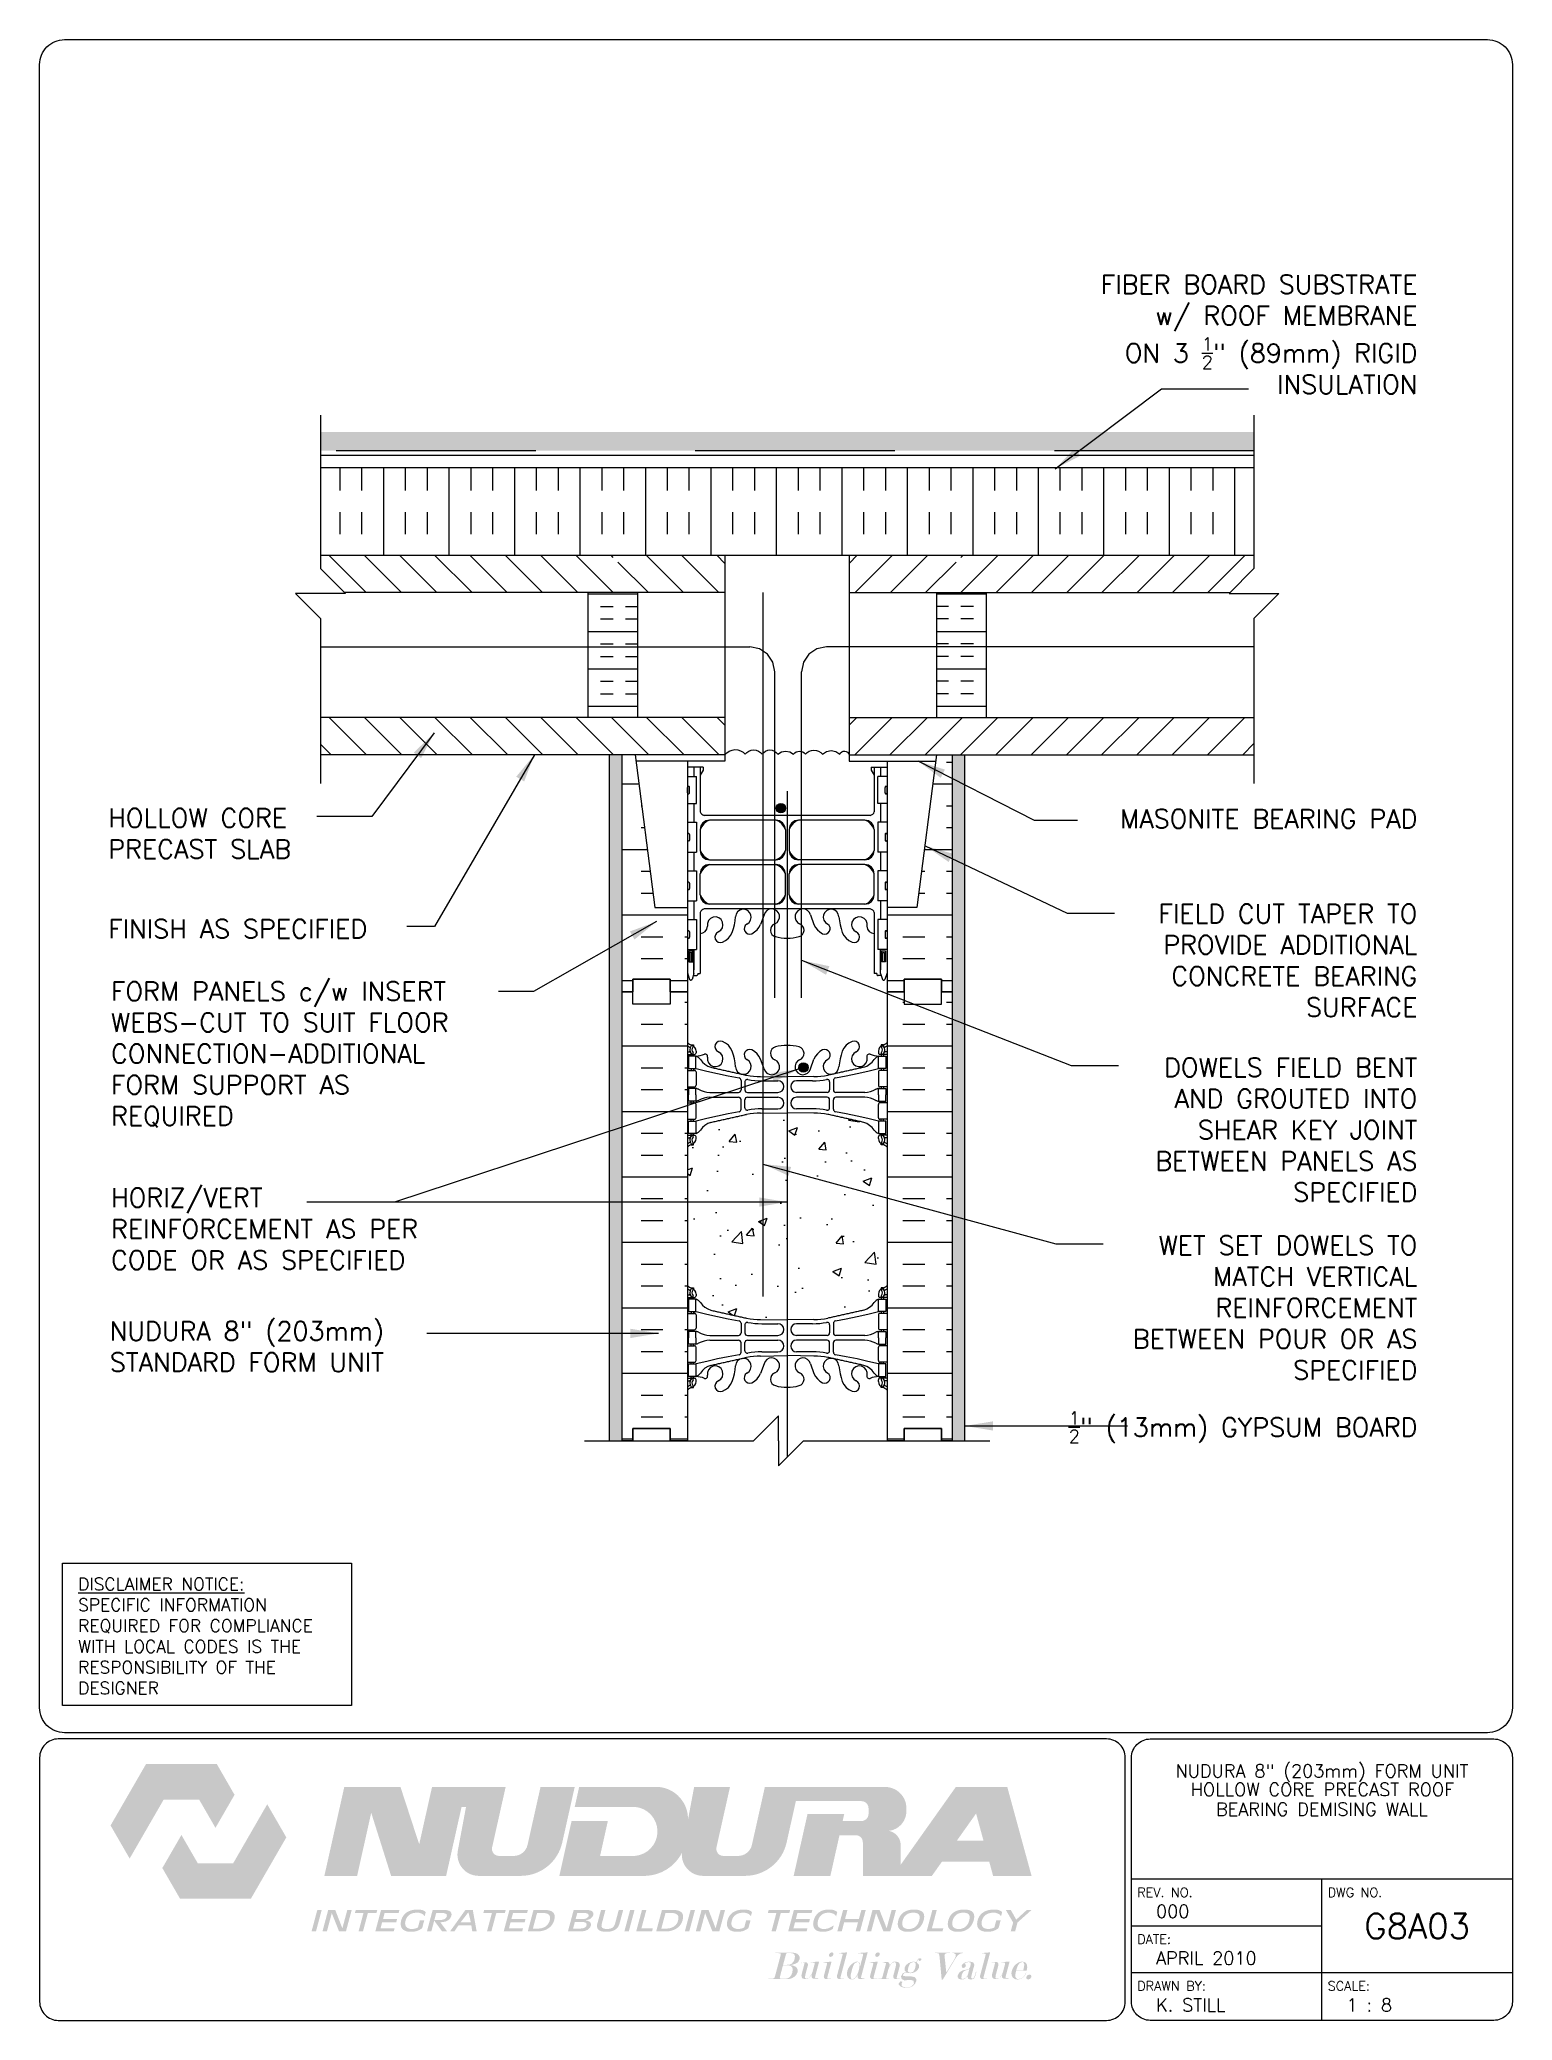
# Paper-space layout 'G8A03' of a CAD drawing. Header units: inches. Extents: x 0.42 to 7.8, y 0.49 to 10.41.
# The model-space entities are those that its viewports show. They can reach past a viewport. Long polylines and large blocks are cut down to what shows.
import ezdxf
from ezdxf.enums import TextEntityAlignment as Align

# ---------------------------------------------------------------- set-up
doc = ezdxf.new("R2010")
doc.units = ezdxf.units.IN
doc.header["$LTSCALE"] = 0.5
doc.header["$MEASUREMENT"] = 0
doc.linetypes.add('DASHED2', pattern=[0.375, 0.25, -0.125])
doc.linetypes.add('HIDDEN2', pattern=[0.1875, 0.125, -0.0625])
for name, color, linetype in [('HATCH', 12, 'Continuous'), ('Hidden2', 12, 'HIDDEN2'), ('line25', 2, 'Continuous'), ('LINE3', 3, 'Continuous'), ('LINE50', 5, 'Continuous'), ('LINE9', 9, 'Continuous'), ('LOGO', 7, 'Continuous'), ('TBK_LINE65', 3, 'Continuous'), ('TBK_TEXT', 4, 'Continuous'), ('TEXT', 4, 'Continuous'), ('Web_Edge', 9, 'Continuous')]:
    doc.layers.add(name, color=color, linetype=linetype)
doc.styles.add('DIM', font='romans.shx', dxfattribs={"width": 0.7})
doc.styles.add('ROMANS', font='romans.shx', dxfattribs={"height": 0.75})
doc.dimstyles.new('ext_12', dxfattribs={"dimscale": 12, "dimtxt": 0.09375, "dimasz": 0.09375, "dimexe": 0.09375, "dimexo": 0.0625, "dimgap": 0.0625, "dimtad": 1, "dimdec": 1, "dimzin": 3, "dimdsep": 46, "dimlunit": 4, "dimtxsty": 'DIM', "dimcen": 0.09, "dimdle": 0.09375, "dimclrt": 4, "dimadec": 0, "dimazin": 0, "dimtfac": 1, "dimtdec": 1, "dimtmove": 2, "dimatfit": 3, "dimfxl": 1, "dimfrac": 2, "dimtolj": 1, "dimtzin": 0, "dimarcsym": 0})

psp = doc.layouts.new('G8A03')

# ---------------------------------------------------------------- texts
at = {"layer": 'TBK_TEXT', "color": 7, "style": 'ROMANS'}
for s, p in [('REV. NO.', (5.9215, 1.107)), ('DWG NO.', (6.876, 1.107)), ('DATE:', (5.9215, 0.8726)), ('DRAWN BY:', (5.9215, 0.6382)), ('SCALE:', (6.876, 0.6382))]:
    psp.add_text(s, height=0.04688, dxfattribs=at).set_placement(p)
at = {"layer": 'TEXT', "insert": (0.6134, 2.7065), "char_height": 0.0625, "width": 1.41371, "attachment_point": 1, "style": 'ROMANS'}
psp.add_mtext('{\\Fromans.shx|c1;\\LDISCLAIMER NOTICE:\\l\\PSPECIFIC INFORMATION REQUIRED FOR COMPLIANCE WITH LOCAL CODES IS THE RESPONSIBILITY OF THE DESIGNER}', dxfattribs=at)

msp = doc.modelspace()

# ---------------------------------------------------------------- texts
at = {"layer": 'TEXT', "char_height": 0.75, "style": 'ROMANS'}
for s, insert, width, attachment_point in [('\\A1;FIBER BOARD SUBSTRATE\\Pw/ ROOF MEMBRANE \\PON 3 {\\H0.7x;\\S1/2;}" (89mm) RIGID \\PINSULATION', (204.379, 185.778), 26.1134, 3), ('\\A1;HOLLOW CORE PRECAST SLAB', (151.889, 163.391), 10.94608, 4), ('\\A1;MASONITE BEARING PAD', (204.379, 164.357), 13.61326, 3), ('\\A1;FIELD CUT TAPER TO PROVIDE ADDITIONAL CONCRETE BEARING SURFACE', (204.379, 160.552), 13.61326, 3), ('\\A1;FINISH AS SPECIFIED', (151.889, 159.568), 12.93148, 4), ('FORM PANELS c/w INSERT WEBS-CUT TO SUIT FLOOR CONNECTION-ADDITIONAL\\PFORM SUPPORT AS \\PREQUIRED', (152.001, 154.53), 17.8384, 4), ('\\A1;DOWELS FIELD BENT AND GROUTED INTO SHEAR KEY JOINT BETWEEN PANELS AS SPECIFIED', (204.379, 154.387), 13.61326, 3), ('HORIZ/VERT REINFORCEMENT AS PER CODE OR AS SPECIFIED', (152.001, 147.542), 15.33694, 4), ('\\A1;WET SET DOWELS TO MATCH VERTICAL REINFORCEMENT BETWEEN POUR OR AS SPECIFIED', (204.379, 147.256), 13.61326, 3), ('NUDURA 8" (203mm) STANDARD FORM UNIT', (151.949, 142.821), 14.95852, 4), ('\\A1;{\\H0.7x;\\S1/2;}" (13mm) GYPSUM BOARD', (204.379, 140.219), 13.61326, 3)]:
    msp.add_mtext(s, dxfattribs=dict(at, insert=insert, width=width, attachment_point=attachment_point))

# ---------------------------------------------------------------- blocks, each defined once
blk = doc.blocks.new('TITLEBLOCK-Tag')
at = {"style": 'ROMANS'}
for tag, height, p in [('TITLE_LINE_1', 0.065, (0.927, -0.1328)), ('TITLE_LINE_2', 0.065, (0.9294, -0.2258)), ('CENTRE-LINE-3', 0.065, (0.927, -0.3246)), ('TITLE_LINE_4', 0.065, (0.927, -0.4299)), ('TITLE_LINE_5', 0.065, (0.927, -0.526)), ('DWG', 0.125, (1.4043, -0.9102))]:
    blk.add_attdef(tag, text='', height=height, dxfattribs=at).set_placement(p, align=Align.MIDDLE_CENTER)
for tag, p in [('LATEST_REVISION', (0.0954, -0.8366)), ('REVISION_DATE', (0.0954, -1.071)), ('DRAWN_BY', (0.0954, -1.3053)), ('SCALE', (1.0499, -1.3053))]:
    blk.add_attdef(tag, text='', height=0.065, dxfattribs=at).set_placement(p, align=Align.MIDDLE_LEFT)

# ---------------------------------------------------------------- hatches: boundary and pattern name
at = {"layer": 'HATCH'}
h = msp.add_hatch(dxfattribs=at)
h.set_pattern_fill('GRAVEL', color=256, style=0)
h.set_pattern_definition([(228.0128, (0.72, 1), (-7.999998232, -9.000001342), [0.134536, -13.319088]), (184.9697, (0.63, 0.9), (12.0000010515, 0.999991307), [0.230868, -22.855925]), (132.5104, (0.4, 0.88), (9.999990718, -11.000008674), [0.162788, -16.116032]), (267.2737, (0.01, 0.63), (0.999996018, 20.000000295), [0.210238, -20.813558]), (292.8337, (0, 0.42), (-5.000009905, 11.999996412), [0.206155, -20.409373]), (357.2737, (0.08, 0.23), (-20.000000295, 0.999996018), [0.210238, -20.813558]), (37.6942, (0.29, 0.22), (-13.0000073456, -9.999990405), [0.278029, -27.524849]), (72.2553, (0.51, 0.39), (7.0000107627, 21.999996231), [0.262488, -25.986321]), (121.4296, (0.59, 0.64), (-8.000008234, 12.9999950365), [0.21095, -20.884073]), (175.2364, (0.48, 0.82), (11.000000946, -0.999991533), [0.240832, -11.800763]), (222.3974, (0.24, 0.84), (-12.000007351, -10.999992082), [0.311448, -30.833375]), (138.8141, (1, 0.62), (-7.000002947, 5.999997313), [0.106301, -10.523844]), (171.4692, (0.92, 0.69), (12.999998285, -2.00000791), [0.202237, -20.021511]), (225, (0.72, 0.72), (-1e-16, -1.0000003), [0.141421, -1.272792]), (203.1986, (0.65, 0.84), (4.99999973, 2.000001325), [0.076158, -7.539615]), (291.8014, (0.58, 0.81), (-0.99999991, 3.00000027), [0.107703, -5.277462]), (30.9638, (0.62, 0.71), (2.99999802, 2.00000248), [0.174929, -5.656023]), (161.5651, (0.77, 0.8), (2.00000043, -0.9999984), [0.126491, -3.035787]), (16.3895, (0, 0.81), (10.000002198, 2.99999271), [0.1772, -17.542845]), (70.3462, (0.17, 0.86), (-3.999995247, -11.000002136), [0.148661, -14.717408]), (293.1986, (0.77, 1), (-2.000001325, 4.99999973), [0.152315, -7.463458]), (343.6105, (0.83, 0.86), (-10.000002198, 2.99999271), [0.1772, -17.542845]), (339.444, (0, 0.19), (-5.000001845, 1.999995996), [0.17088, -8.373124]), (294.7751, (0.16, 0.13), (-4.99999219, 11.000003422), [0.143178, -14.174643]), (66.8014, (0.78, 0), (2.000001325, 4.99999973), [0.152315, -7.463458]), (17.354, (0.84, 0.14), (-13.000002019, -3.999994502), [0.167631, -16.595424]), (69.444, (0.29, 0), (-1.999995996, -5.000001845), [0.08544, -8.458564]), (101.3099, (0.72, 0), (-0.99999763, 4.00000075), [0.05099, -5.048029]), (165.9638, (0.71, 0.05), (3.00000055, -0.99999806), [0.206155, -3.91695]), (186.009, (0.51, 0.1), (9.999999751, 0.999999317), [0.19105, -18.913923]), (303.6901, (0.62, 0.62), (-1.00000133, 1.99999956), [0.144222, -3.461329]), (353.1572, (0.7, 0.5), (16.9999993655, -2.000007998), [0.251794, -24.927563]), (60.9454, (0.95, 0.47), (-4.000000027, -7.000000385), [0.102956, -10.192674]), (90, (1, 0.56), (-1, 1), [0.06, -0.94]), (120.2564, (0.49, 0.13), (3.999994887, -7.000002456), [0.138924, -13.75352]), (48.0128, (0.42, 0.25), (7.999998232, 9.000001342), [0.269072, -13.184552]), (0, (0.6, 0.45), (1, 1), [0.26, -0.74]), (325.3048, (0.86, 0.45), (-9.999994259, 7.00000861), [0.158114, -15.653274]), (254.0546, (0.99, 0.36), (-0.99999989, -4.00000013), [0.145602, -7.134508]), (207.646, (0.95, 0.22), (-18.999995807, -10.000007713), [0.237065, -23.469474]), (175.4261, (0.74, 0.11), (-13.0000005583, 0.999994801), [0.250799, -24.829074])])
h.paths.add_polyline_path([(197.828, 179.484), (160.4, 179.484), (160.4, 178.734), (197.828, 178.734)])
h = msp.add_hatch(dxfattribs=at)
h.set_pattern_fill('INSUL', color=256, scale=7, angle=90, style=0)
h.set_pattern_definition([(90, (78.9358, 19.6433), (-2.625, 2e-16), []), (90, (78.0608, 19.6433), (-2.625, 2e-16), [0.875, -0.875]), (90, (77.1858, 19.6433), (-2.625, 2e-16), [0.875, -0.875])])
h.paths.add_polyline_path([(197.828, 174.544), (197.828, 178.044), (160.4, 178.044), (160.4, 174.544)])
h = msp.add_hatch(dxfattribs=at)
h.set_pattern_fill('ANSI31', color=256, scale=8, style=0)
h.set_pattern_definition([(135, (266.6307, 13.4906), (0.707107, 0.707107), [])])
edge = h.paths.add_edge_path()
edge.add_line((161.364, 173.044), (160.4, 174.008))
edge.add_line((160.4, 174.008), (160.4, 174.544))
edge.add_line((160.4, 174.544), (171.747, 174.544))
edge.add_arc((171.899, 174.651), 0.186, 214.91833, 221.81955)
edge.add_line((171.761, 174.527), (172.125, 174.544))
edge.add_line((172.125, 174.544), (172.139, 174.544))
edge.add_line((172.139, 174.544), (172.139, 174.147))
edge.add_line((172.139, 174.147), (172.232, 173.959))
edge.add_line((172.232, 173.959), (172.326, 174.147))
edge.add_line((172.326, 174.147), (172.326, 174.544))
edge.add_line((172.326, 174.544), (172.713, 174.527))
edge.add_arc((172.715, 174.652), 0.125, 269.39473, 270.60527)
edge.add_line((172.716, 174.527), (176.614, 174.544))
edge.add_line((176.614, 174.544), (176.614, 173.044))
edge.add_line((176.614, 173.044), (161.364, 173.044))
h = msp.add_hatch(dxfattribs=at)
h.set_pattern_fill('ANSI31', color=256, scale=8, style=0)
h.set_pattern_definition([(45, (91.5766, 13.4906), (-0.707107, 0.707107), [])])
edge = h.paths.add_edge_path()
edge.add_line((196.864, 173.044), (197.828, 174.008))
edge.add_line((197.828, 174.008), (197.828, 174.544))
edge.add_line((197.828, 174.544), (186.461, 174.544))
edge.add_arc((186.308, 174.651), 0.186, 318.18045, 325.08167, ccw=False)
edge.add_line((186.447, 174.527), (186.082, 174.544))
edge.add_line((186.082, 174.544), (186.069, 174.544))
edge.add_line((186.069, 174.544), (186.069, 174.147))
edge.add_line((186.069, 174.147), (185.975, 173.959))
edge.add_line((185.975, 173.959), (185.881, 174.147))
edge.add_line((185.881, 174.147), (185.881, 174.544))
edge.add_line((185.881, 174.544), (185.494, 174.527))
edge.add_arc((185.493, 174.652), 0.125, 269.39473, 270.60527, ccw=False)
edge.add_line((185.491, 174.527), (181.594, 174.544))
edge.add_line((181.594, 174.544), (181.594, 173.044))
edge.add_line((181.594, 173.044), (196.864, 173.044))
h = msp.add_hatch(dxfattribs=at)
h.set_pattern_fill('INSUL', color=256, scale=4, angle=180, style=0)
h.set_pattern_definition([(7e-15, (266.6307, 15.4906), (2e-16, -1.5), []), (7e-15, (266.6307, 14.9906), (2e-16, -1.5), [0.5, -0.5]), (7e-15, (266.6307, 14.4906), (2e-16, -1.5), [0.5, -0.5])])
h.paths.add_polyline_path([(171.114, 172.665), (173.114, 172.665), (173.114, 168.044), (171.114, 168.044)])
h.paths.add_polyline_path([(171.114, 173.044), (173.114, 173.044), (173.114, 172.665), (171.114, 172.665)])
h = msp.add_hatch(dxfattribs=at)
h.set_pattern_fill('INSUL', color=256, scale=4, angle=180, style=0)
h.set_pattern_definition([(180, (91.5766, 15.4906), (-2e-16, -1.5), []), (180, (91.5766, 14.9906), (-2e-16, -1.5), [0.5, -0.5]), (180, (91.5766, 14.4906), (-2e-16, -1.5), [0.5, -0.5])])
h.paths.add_polyline_path([(187.094, 172.665), (185.094, 172.665), (185.094, 168.044), (187.094, 168.044)])
h.paths.add_polyline_path([(187.094, 173.044), (185.094, 173.044), (185.094, 172.665), (187.094, 172.665)])
h = msp.add_hatch(dxfattribs=at)
h.set_pattern_fill('ANSI31', color=256, scale=8, style=0)
h.set_pattern_definition([(135, (266.6307, 15.4906), (0.707107, 0.707107), [])])
h.paths.add_polyline_path([(160.4, 168.044), (176.614, 168.044), (176.614, 166.544), (160.4, 166.544)])
h = msp.add_hatch(dxfattribs=at)
h.set_pattern_fill('ANSI31', color=256, scale=8, style=0)
h.set_pattern_definition([(45, (91.5766, 15.4906), (-0.707107, 0.707107), [])])
h.paths.add_polyline_path([(197.828, 168.044), (181.593, 168.044), (181.593, 166.544), (197.828, 166.544)])
h = msp.add_hatch(dxfattribs=at)
h.set_pattern_fill('AR-SAND', color=256, scale=0.25, style=0)
h.set_pattern_definition([(142.5, (356.62383, 6.68404), (0.01574834, 0.48170594), [0, -0.38, 0, -0.425, 0, -0.40625]), (172.5, (356.6238, 6.68404), (-0.4424442, 0.7055365), [0, -0.205, 0, -0.3425, 0, -0.13125]), (212.5, (356.93133, 6.68404), (-0.7785355, 0.00141476), [0, -0.125, 0, -0.45, 0, -0.5875]), (222.5, (356.9313, 6.68404), (-0.7515317, 0.2194189), [0, -0.0625, 0, -0.295, 0, -0.3375])])
h.paths.add_polyline_path([(171.989, 166.547), (172.489, 166.547), (172.489, 156.985), (172.489, 139.044), (171.989, 139.044)])
h = msp.add_hatch(dxfattribs=at)
h.set_pattern_fill('INSUL', color=256, scale=7, style=0)
h.paths.add_polyline_path([(172.489, 157.044), (172.926, 157.044), (172.926, 157.544), (174.426, 157.544), (174.426, 157.044), (175.114, 157.044), (175.114, 160.418), (173.8, 160.418), (173.017, 166.544), (172.489, 166.544)])
h.paths.add_polyline_path([(184.311, 160.418), (183.114, 160.418), (183.114, 157.044), (183.801, 157.044), (183.801, 157.544), (185.301, 157.544), (185.301, 157.044), (185.739, 157.044), (185.739, 166.544), (185.718, 166.544), (185.093, 166.544)])
h = msp.add_hatch(dxfattribs=at)
h.set_pattern_fill('AR-SAND', color=256, scale=0.25, style=0)
h.set_pattern_definition([(37.5, (1.6041, 6.68404), (-0.01574834, 0.48170594), [0, -0.38, 0, -0.425, 0, -0.40625]), (7.5, (1.6041, 6.68404), (0.4424442, 0.7055365), [0, -0.205, 0, -0.3425, 0, -0.13125]), (327.5, (1.2966, 6.68404), (0.7785355, 0.00141476), [0, -0.125, 0, -0.45, 0, -0.5875]), (317.5, (1.2966, 6.68404), (0.7515317, 0.2194189), [0, -0.0625, 0, -0.295, 0, -0.3375])])
h.paths.add_polyline_path([(186.239, 166.547), (185.739, 166.547), (185.739, 156.985), (185.739, 139.044), (186.239, 139.044)])
h = msp.add_hatch(dxfattribs=at)
h.set_pattern_fill('INSUL', color=256, scale=7, style=0)
h.paths.add_polyline_path([(175.114, 157.044), (174.426, 157.044), (174.426, 156.544), (172.926, 156.544), (172.926, 157.044), (172.489, 157.044), (172.489, 139.044), (172.926, 139.044), (172.926, 139.544), (174.426, 139.544), (174.426, 139.044), (175.114, 139.044)])
h.paths.add_polyline_path([(185.739, 157.044), (185.301, 157.044), (185.301, 156.544), (183.801, 156.544), (183.801, 157.044), (183.114, 157.044), (183.114, 139.044), (183.801, 139.044), (183.801, 139.544), (185.301, 139.544), (185.301, 139.044), (185.739, 139.044)])
h = msp.add_hatch(dxfattribs=at)
h.set_pattern_fill('AR-CONC', color=256, scale=0.5)
edge = h.paths.add_edge_path()
edge.add_arc((182.768, 150.457), 0.5, 46.21089, 66.42182)
edge.add_line((182.968, 150.915), (182.878, 150.915))
edge.add_line((182.878, 150.915), (182.878, 150.957))
edge.add_arc((183.018, 151.164), 0.25, 180, 235.9442, ccw=False)
edge.add_line((182.768, 151.164), (182.768, 151.231))
edge.add_arc((182.83, 151.231), 0.0625, 90, 180, ccw=False)
edge.add_line((182.83, 151.294), (182.878, 151.294))
edge.add_line((182.878, 151.294), (182.878, 151.364))
edge.add_line((182.878, 151.364), (182.773, 151.364))
edge.add_arc((182.895, 151.706), 0.364, 212.04242, 250.33874, ccw=False)
edge.add_arc((181.972, 151.095), 0.743, 34.22802, 73.81071)
edge.add_spline(control_points=[(182.18, 151.809), (180.742, 152.13)], knot_values=[0, 0, 1, 1], degree=1, periodic=0)
edge.add_arc((180.186, 149.198), 2.984, 79.25462, 90.09947)
edge.add_line((180.181, 152.182), (179.114, 152.198))
edge.add_line((179.114, 152.198), (178.047, 152.182))
edge.add_arc((178.042, 149.198), 2.984, 89.90053, 100.74538)
edge.add_spline(control_points=[(177.486, 152.13), (176.048, 151.809)], knot_values=[0, 0, 1, 1], degree=1, periodic=0)
edge.add_arc((176.256, 151.095), 0.743, 106.18929, 145.77198)
edge.add_arc((175.333, 151.706), 0.364, 289.66126, 327.95758, ccw=False)
edge.add_line((175.455, 151.364), (175.35, 151.364))
edge.add_line((175.35, 151.364), (175.35, 151.294))
edge.add_line((175.35, 151.294), (175.397, 151.294))
edge.add_arc((175.397, 151.231), 0.0625, 0, 90, ccw=False)
edge.add_line((175.46, 151.231), (175.46, 151.164))
edge.add_arc((175.21, 151.164), 0.25, 304.0558, 360, ccw=False)
edge.add_line((175.35, 150.957), (175.35, 150.915))
edge.add_line((175.35, 150.915), (175.26, 150.915))
edge.add_arc((175.46, 150.457), 0.5, 113.57818, 133.78911)
edge.add_line((175.114, 150.818), (175.114, 145.271))
edge.add_arc((175.46, 145.632), 0.5, 226.21089, 246.42182)
edge.add_line((175.26, 145.174), (175.35, 145.174))
edge.add_line((175.35, 145.174), (175.35, 145.132))
edge.add_arc((175.21, 144.925), 0.25, 0, 55.9442, ccw=False)
edge.add_line((175.46, 144.925), (175.46, 144.858))
edge.add_arc((175.397, 144.858), 0.0625, -90, 0, ccw=False)
edge.add_line((175.397, 144.795), (175.35, 144.795))
edge.add_line((175.35, 144.795), (175.35, 144.725))
edge.add_line((175.35, 144.725), (175.455, 144.725))
edge.add_arc((175.333, 144.382), 0.364, 32.04242, 70.33874, ccw=False)
edge.add_arc((176.256, 144.994), 0.743, 214.22802, 253.81071)
edge.add_spline(control_points=[(176.048, 144.28), (177.486, 143.959)], knot_values=[0, 0, 1, 1], degree=1, periodic=0)
edge.add_arc((178.042, 146.891), 2.984, 259.25462, 270.09947)
edge.add_line((178.047, 143.907), (179.114, 143.891))
edge.add_line((179.114, 143.891), (180.181, 143.907))
edge.add_arc((180.186, 146.891), 2.984, 269.90053, 280.74538)
edge.add_spline(control_points=[(180.742, 143.959), (182.18, 144.28)], knot_values=[0, 0, 1, 1], degree=1, periodic=0)
edge.add_arc((181.972, 144.994), 0.743, 286.18929, 325.77198)
edge.add_arc((182.895, 144.382), 0.364, 109.66126, 147.95758, ccw=False)
edge.add_line((182.773, 144.725), (182.878, 144.725))
edge.add_line((182.878, 144.725), (182.878, 144.795))
edge.add_line((182.878, 144.795), (182.83, 144.795))
edge.add_arc((182.83, 144.858), 0.0625, 180, 270, ccw=False)
edge.add_line((182.768, 144.858), (182.768, 144.925))
edge.add_arc((183.018, 144.925), 0.25, 124.0558, 180, ccw=False)
edge.add_line((182.878, 145.132), (182.878, 145.174))
edge.add_line((182.878, 145.174), (182.968, 145.174))
edge.add_arc((182.768, 145.632), 0.5, 293.57818, 313.78911)
edge.add_line((183.114, 145.271), (183.114, 150.818))
at = {"layer": 'LINE3'}
h = msp.add_hatch(color=256, dxfattribs=at)
h.paths.add_polyline_path([(179.047, 164.444, 0.831395), (178.678, 164.444)])
h.paths.add_polyline_path([(179.05, 164.409, 0.045935), (179.047, 164.444), (178.678, 164.444, 0.045935), (178.675, 164.409, 1)])
h = msp.add_hatch(color=256, dxfattribs=at)
h.paths.add_polyline_path([(179.949, 154.044, 0.831395), (179.58, 154.044)])
h.paths.add_polyline_path([(179.952, 154.01, 0.045935), (179.949, 154.044), (179.58, 154.044, 0.045935), (179.577, 154.01, 1)])

# ---------------------------------------------------------------- linework, layer by layer
at = {"layer": 'HATCH'}
msp.add_lwpolyline([(176.614, 166.544, -0.484894), (177.429, 166.567, -0.503116), (178.11, 166.567, -0.547147), (178.732, 166.567, -0.377717), (179.369, 166.567, -0.520567), (179.845, 166.567, -0.469406), (180.525, 166.567, -0.413552), (181.222, 166.567, -0.756966), (181.593, 166.544, -0.301568)], format="xyb", dxfattribs=at)
at = {"layer": 'Hidden2', "ltscale": 3}
for p, q in [((173.017, 166.544), (173.8, 160.418)), ((185.093, 166.544), (184.311, 160.418)), ((173.8, 160.418), (175.114, 160.418)), ((184.311, 160.418), (183.114, 160.418))]:
    msp.add_line(p, q, dxfattribs=at)
at = {"layer": 'line25'}
for p, q in [((160.4, 174.544), (197.828, 174.544)), ((176.614, 166.544), (160.4, 166.544)), ((172.489, 166.544), (161.859, 166.544)), ((176.614, 166.294), (173.049, 166.294)), ((175.114, 166.294), (175.114, 157.044)), ((176.614, 166.544), (176.614, 166.294)), ((181.593, 166.544), (181.593, 166.294)), ((181.593, 166.544), (197.828, 166.544)), ((181.593, 166.294), (185.061, 166.294)), ((183.114, 166.294), (183.114, 157.044)), ((185.718, 166.544), (196.348, 166.544)), ((175.114, 165.669), (175.479, 165.669)), ((175.479, 164.589), (175.479, 165.669)), ((183.114, 165.669), (182.749, 165.669)), ((182.749, 164.589), (182.749, 165.669)), ((175.114, 164.589), (175.479, 164.589)), ((183.114, 164.589), (182.749, 164.589)), ((175.114, 163.839), (175.479, 163.839)), ((175.479, 163.839), (175.479, 162.639)), ((183.114, 163.839), (182.749, 163.839)), ((182.749, 163.839), (182.749, 162.639)), ((175.114, 162.639), (175.479, 162.639)), ((183.114, 162.639), (182.749, 162.639)), ((175.114, 161.889), (175.479, 161.889)), ((175.479, 161.889), (175.479, 160.689)), ((183.114, 161.889), (182.749, 161.889)), ((182.749, 161.889), (182.749, 160.689)), ((175.114, 160.689), (175.479, 160.689)), ((183.114, 160.689), (182.749, 160.689)), ((175.114, 159.939), (175.479, 159.939)), ((175.479, 159.939), (175.479, 158.739)), ((183.114, 159.939), (182.749, 159.939)), ((182.749, 159.939), (182.749, 158.739)), ((175.114, 158.739), (175.479, 158.739)), ((183.114, 158.739), (182.749, 158.739)), ((175.114, 157.044), (175.114, 139.044)), ((183.114, 157.044), (183.114, 139.044))]:
    msp.add_line(p, q, dxfattribs=at)
for points in [[(197.828, 178.044), (160.4, 178.044)], [(176.614, 174.544), (176.614, 171.544), (176.614, 166.544)], [(181.593, 174.544), (181.594, 171.544), (181.593, 166.544)]]:
    msp.add_lwpolyline(points, dxfattribs=at)
at = {"layer": 'LINE3'}
for p, q in [((178.134, 173.044), (178.134, 144.836)), ((160.4, 170.873), (177.614, 170.873)), ((197.828, 170.873), (180.688, 170.873)), ((178.614, 156.807), (178.614, 169.873)), ((179.688, 156.807), (179.688, 169.873)), ((179.114, 165.086), (179.114, 138.395))]:
    msp.add_line(p, q, dxfattribs=at)
for centre in [(178.862, 164.409), (179.764, 154.01)]:
    msp.add_circle(centre, 0.188, dxfattribs=at)
for centre, start, end in [((177.614, 169.873), 0, 90), ((180.688, 169.873), 90, 180)]:
    msp.add_arc(centre, 1, start, end, dxfattribs=at)
at = {"layer": 'LINE50', "color": 9, "linetype": 'DASHED2'}
msp.add_line((197.828, 178.734), (160.4, 178.734), dxfattribs=at)
at = {"layer": 'LINE50'}
for p, q in [((172.489, 157.044), (172.489, 166.544)), ((185.739, 156.985), (185.739, 166.544)), ((172.489, 139.044), (172.489, 157.044)), ((185.739, 139.044), (185.739, 157.044))]:
    msp.add_line(p, q, dxfattribs=at)
for points in [[(175.114, 157.044), (174.426, 157.044), (174.426, 157.544), (172.926, 157.544), (172.926, 157.044), (172.489, 157.044)], [(172.489, 157.044), (172.926, 157.044), (172.926, 157.544), (174.426, 157.544), (174.426, 157.044), (175.114, 157.044)], [(183.114, 157.044), (183.801, 157.044), (183.801, 157.544), (185.301, 157.544), (185.301, 157.044), (185.739, 157.044)], [(185.739, 157.044), (185.301, 157.044), (185.301, 157.544), (183.801, 157.544), (183.801, 157.044), (183.114, 157.044)], [(175.114, 139.044), (174.426, 139.044), (174.426, 139.544), (172.926, 139.544), (172.926, 139.044), (172.489, 139.044)], [(172.489, 139.044), (172.926, 139.044), (172.926, 139.544), (174.426, 139.544), (174.426, 139.044), (175.114, 139.044)], [(183.114, 139.044), (183.801, 139.044), (183.801, 139.544), (185.301, 139.544), (185.301, 139.044), (185.739, 139.044)], [(185.739, 139.044), (185.301, 139.044), (185.301, 139.544), (183.801, 139.544), (183.801, 139.044), (183.114, 139.044)]]:
    msp.add_lwpolyline(points, dxfattribs=at)
at = {"layer": 'LINE9'}
for p, q in [((176.614, 173.044), (161.364, 173.044)), ((171.114, 173.044), (171.114, 168.044)), ((173.114, 173.044), (173.114, 168.044)), ((181.594, 173.044), (196.864, 173.044)), ((185.094, 173.044), (185.094, 168.044)), ((187.094, 173.044), (187.094, 168.044)), ((197.828, 171.555), (197.828, 171.555)), ((176.614, 168.044), (160.4, 168.044)), ((181.594, 168.044), (197.828, 168.044)), ((171.989, 139.044), (171.989, 166.547)), ((186.239, 139.044), (186.239, 166.547)), ((175.114, 165.019), (175.114, 165.239)), ((175.114, 165.184), (175.114, 165.184)), ((175.154, 165.279), (175.154, 165.279)), ((175.194, 165.019), (175.194, 165.239)), ((183.034, 165.019), (183.034, 165.239)), ((183.074, 165.279), (183.074, 165.279)), ((183.114, 165.019), (183.114, 165.239)), ((183.114, 165.184), (183.114, 165.184)), ((175.114, 165.074), (175.114, 165.074)), ((175.154, 164.979), (175.154, 164.979)), ((183.074, 164.979), (183.074, 164.979)), ((183.114, 165.074), (183.114, 165.074)), ((175.114, 163.349), (175.114, 163.129)), ((175.114, 163.294), (175.114, 163.294)), ((175.114, 163.184), (175.114, 163.184)), ((175.154, 163.389), (175.154, 163.389)), ((175.154, 163.089), (175.154, 163.089)), ((175.194, 163.349), (175.194, 163.129)), ((183.034, 163.349), (183.034, 163.129)), ((183.074, 163.389), (183.074, 163.389)), ((183.074, 163.089), (183.074, 163.089)), ((183.114, 163.349), (183.114, 163.129)), ((183.114, 163.294), (183.114, 163.294)), ((183.114, 163.184), (183.114, 163.184)), ((175.114, 161.399), (175.114, 161.179)), ((175.114, 161.344), (175.114, 161.344)), ((175.114, 161.234), (175.114, 161.234)), ((175.194, 161.399), (175.194, 161.179)), ((183.034, 161.399), (183.034, 161.179)), ((183.114, 161.399), (183.114, 161.179)), ((183.114, 161.344), (183.114, 161.344)), ((183.114, 161.234), (183.114, 161.234)), ((175.154, 161.139), (175.154, 161.139)), ((183.074, 161.139), (183.074, 161.139)), ((175.114, 159.449), (175.114, 159.229)), ((175.114, 159.394), (175.114, 159.394)), ((175.114, 159.284), (175.114, 159.284)), ((175.154, 159.489), (175.154, 159.489)), ((175.154, 159.189), (175.154, 159.189)), ((175.194, 159.449), (175.194, 159.229)), ((183.034, 159.449), (183.034, 159.229)), ((183.074, 159.489), (183.074, 159.489)), ((183.074, 159.189), (183.074, 159.189)), ((183.114, 159.449), (183.114, 159.229)), ((183.114, 159.394), (183.114, 159.394)), ((183.114, 159.284), (183.114, 159.284)), ((178.763, 140.044), (177.763, 139.044)), ((178.763, 139.044), (178.763, 140.044)), ((170.989, 139.044), (177.763, 139.044)), ((178.763, 139.044), (178.763, 138.044)), ((178.763, 138.044), (179.763, 139.044)), ((179.763, 139.044), (187.239, 139.044))]:
    msp.add_line(p, q, dxfattribs=at)
for points in [[(160.4, 180.165), (160.4, 174.008), (161.4, 173.008), (160.4, 173.008), (159.4, 173.008), (160.4, 172.008), (160.4, 165.396)], [(197.828, 180.165), (197.828, 174.008), (196.828, 173.008), (197.828, 173.008), (198.828, 173.008), (197.828, 172.008), (197.828, 165.396)], [(197.828, 178.544), (160.4, 178.544)]]:
    msp.add_lwpolyline(points, dxfattribs=at)
at = {"layer": 'LINE9', "linetype": 'DASHED2', "ltscale": 0.15}
for points in [[(174.426, 157.044), (174.426, 157.044), (174.426, 156.544), (172.926, 156.544), (172.926, 157.044), (172.926, 157.044)], [(174.426, 157.044), (174.426, 157.044), (174.426, 156.544), (172.926, 156.544), (172.926, 157.044), (172.926, 157.044)], [(183.801, 157.044), (183.801, 157.044), (183.801, 156.544), (185.301, 156.544), (185.301, 157.044), (185.301, 157.044)], [(183.801, 157.044), (183.801, 157.044), (183.801, 156.544), (185.301, 156.544), (185.301, 157.044), (185.301, 157.044)]]:
    msp.add_lwpolyline(points, dxfattribs=at)
at = {"layer": 'LINE9'}
for centre, start, end in [((175.154, 165.239), 90, 180), ((175.154, 165.239), 360, 90), ((183.074, 165.239), 90, 180), ((183.074, 165.239), 0, 90), ((175.154, 165.019), 180, 270), ((175.154, 165.019), 270, 0), ((183.074, 165.019), 180, 270), ((183.074, 165.019), 270, 0), ((175.154, 163.349), 90, 180), ((175.154, 163.129), 180, 270), ((175.154, 163.349), 0, 90), ((175.154, 163.129), 270, 0), ((183.074, 163.349), 90, 180), ((183.074, 163.129), 180, 270), ((183.074, 163.349), 360, 90), ((183.074, 163.129), 270, 0), ((175.154, 161.399), 90, 180), ((175.154, 161.399), 0, 90), ((183.074, 161.399), 90, 180), ((183.074, 161.399), 360, 90), ((175.154, 161.179), 180, 270), ((175.154, 161.179), 270, 0), ((183.074, 161.179), 180, 270), ((183.074, 161.179), 270, 0), ((175.154, 159.449), 90, 180), ((175.154, 159.229), 180, 270), ((175.154, 159.449), 0, 90), ((175.154, 159.229), 270, 0), ((183.074, 159.449), 90, 180), ((183.074, 159.229), 180, 270), ((183.074, 159.449), 360, 90), ((183.074, 159.229), 270, 0)]:
    msp.add_arc(centre, 0.04, start, end, dxfattribs=at)
at = {"layer": 'Web_Edge'}
for p, q in [((175.744, 166.044), (175.114, 166.044)), ((175.624, 166.044), (175.624, 164.263)), ((175.744, 166.044), (175.744, 165.932)), ((175.744, 166.044), (175.744, 165.932)), ((182.484, 166.044), (183.114, 166.044)), ((182.484, 166.044), (182.484, 165.932)), ((182.484, 166.044), (182.484, 165.932)), ((182.604, 166.044), (182.604, 164.263)), ((175.744, 165.932), (175.624, 165.732)), ((175.744, 165.932), (175.624, 165.732)), ((182.484, 165.932), (182.604, 165.732)), ((182.484, 165.932), (182.604, 165.732)), ((182.443, 164.115), (175.785, 164.115)), ((178.663, 163.928), (175.999, 163.928)), ((182.229, 163.928), (179.565, 163.928)), ((175.624, 163.553), (175.624, 162.712)), ((179.038, 163.553), (179.038, 162.712)), ((179.19, 163.553), (179.19, 162.713)), ((182.604, 163.553), (182.604, 162.712)), ((175.999, 162.337), (178.663, 162.337)), ((175.999, 162.146), (178.663, 162.146)), ((182.229, 162.337), (179.565, 162.337)), ((182.229, 162.146), (179.565, 162.146)), ((175.624, 160.93), (175.624, 161.771)), ((179.038, 160.93), (179.038, 161.771)), ((179.19, 160.93), (179.19, 161.77)), ((182.604, 160.93), (182.604, 161.771)), ((178.663, 160.555), (175.999, 160.555)), ((182.229, 160.555), (179.565, 160.555)), ((175.624, 160.22), (175.624, 157.773)), ((182.443, 160.368), (175.785, 160.368)), ((178.185, 160.127), (178.043, 159.74)), ((180.043, 160.127), (180.185, 159.74)), ((182.604, 160.22), (182.604, 157.773)), ((175.374, 157.773), (175.374, 158.739)), ((182.854, 157.773), (182.854, 158.739)), ((175.114, 157.804), (175.199, 157.543)), ((175.374, 157.773), (175.299, 157.543)), ((175.348, 157.693), (175.474, 157.693)), ((175.524, 157.773), (175.624, 157.773)), ((175.524, 157.773), (175.524, 157.743)), ((175.524, 157.743), (175.524, 157.743)), ((182.704, 157.773), (182.604, 157.773)), ((182.704, 157.773), (182.704, 157.743)), ((182.704, 157.743), (182.704, 157.743)), ((182.88, 157.693), (182.754, 157.693)), ((182.854, 157.773), (182.929, 157.543)), ((183.114, 157.804), (183.029, 157.543)), ((175.26, 154.913), (175.35, 154.913)), ((175.35, 154.913), (175.35, 154.871)), ((182.968, 154.913), (182.878, 154.913)), ((182.878, 154.913), (182.878, 154.871)), ((175.114, 154.634), (175.192, 154.634)), ((175.114, 154.534), (175.397, 154.534)), ((175.26, 154.534), (175.26, 154.464)), ((175.35, 154.534), (175.35, 154.464)), ((175.46, 154.664), (175.46, 154.596)), ((178.185, 153.962), (178.043, 154.349)), ((180.043, 153.962), (180.185, 154.349)), ((182.768, 154.664), (182.768, 154.596)), ((183.114, 154.534), (182.83, 154.534)), ((182.878, 154.534), (182.878, 154.464)), ((182.968, 154.534), (182.968, 154.464)), ((183.114, 154.634), (183.036, 154.634)), ((175.114, 153.894), (175.397, 153.894)), ((175.26, 153.964), (175.26, 153.894)), ((175.35, 153.964), (175.35, 153.894)), ((175.46, 153.831), (175.46, 153.296)), ((177.262, 153.494), (177.262, 153.109)), ((177.415, 153.432), (177.415, 153.109)), ((178.047, 153.646), (179.114, 153.63)), ((178.095, 153.478), (178.742, 153.478)), ((180.181, 153.646), (179.114, 153.63)), ((180.133, 153.478), (179.486, 153.478)), ((180.813, 153.432), (180.813, 153.109)), ((180.966, 153.494), (180.966, 153.109)), ((182.768, 153.831), (182.768, 153.296)), ((183.114, 153.894), (182.83, 153.894)), ((182.878, 153.964), (182.878, 153.894)), ((182.968, 153.964), (182.968, 153.894)), ((175.114, 153.234), (175.397, 153.234)), ((175.114, 152.594), (175.397, 152.594)), ((175.26, 153.234), (175.26, 153.164)), ((175.26, 152.594), (175.26, 152.664)), ((175.35, 153.234), (175.35, 153.164)), ((175.35, 152.594), (175.35, 152.664)), ((175.46, 151.996), (175.46, 152.531)), ((176.008, 153.008), (177.162, 153.009)), ((176.008, 152.819), (177.162, 152.819)), ((177.262, 152.334), (177.262, 152.719)), ((177.415, 152.396), (177.415, 152.719)), ((177.515, 153.009), (178.742, 153.009)), ((177.515, 152.819), (178.742, 152.819)), ((180.713, 153.009), (179.486, 153.009)), ((180.713, 152.819), (179.486, 152.819)), ((180.813, 152.396), (180.813, 152.719)), ((180.966, 152.334), (180.966, 152.719)), ((182.22, 153.008), (181.066, 153.009)), ((182.22, 152.819), (181.066, 152.819)), ((182.768, 151.996), (182.768, 152.531)), ((183.114, 153.234), (182.83, 153.234)), ((183.114, 152.594), (182.83, 152.594)), ((182.878, 153.234), (182.878, 153.164)), ((182.878, 152.594), (182.878, 152.664)), ((182.968, 153.234), (182.968, 153.164)), ((182.968, 152.594), (182.968, 152.664)), ((175.114, 151.934), (175.397, 151.934)), ((175.26, 151.864), (175.26, 151.934)), ((175.35, 151.864), (175.35, 151.934)), ((178.047, 152.182), (179.114, 152.198)), ((178.095, 152.35), (178.742, 152.35)), ((180.181, 152.182), (179.114, 152.198)), ((180.133, 152.35), (179.486, 152.35)), ((183.114, 151.934), (182.83, 151.934)), ((182.878, 151.864), (182.878, 151.934)), ((182.968, 151.864), (182.968, 151.934)), ((175.114, 151.294), (175.397, 151.294)), ((175.114, 151.194), (175.192, 151.194)), ((175.26, 151.294), (175.26, 151.364)), ((175.26, 150.915), (175.35, 150.915)), ((175.35, 151.294), (175.35, 151.364)), ((175.35, 150.915), (175.35, 150.957)), ((175.46, 151.164), (175.46, 151.231)), ((182.768, 151.164), (182.768, 151.231)), ((183.114, 151.294), (182.83, 151.294)), ((182.878, 151.294), (182.878, 151.364)), ((182.878, 150.915), (182.878, 150.957)), ((182.968, 150.915), (182.878, 150.915)), ((182.968, 151.294), (182.968, 151.364)), ((183.114, 151.194), (183.036, 151.194)), ((175.114, 144.895), (175.192, 144.895)), ((175.114, 144.795), (175.397, 144.795)), ((175.26, 145.174), (175.35, 145.174)), ((175.26, 144.795), (175.26, 144.725)), ((175.35, 145.174), (175.35, 145.132)), ((175.35, 144.795), (175.35, 144.725)), ((175.46, 144.925), (175.46, 144.858)), ((182.768, 144.925), (182.768, 144.858)), ((183.114, 144.795), (182.83, 144.795)), ((182.968, 145.174), (182.878, 145.174)), ((182.878, 145.174), (182.878, 145.132)), ((182.878, 144.795), (182.878, 144.725)), ((182.968, 144.795), (182.968, 144.725)), ((183.114, 144.895), (183.036, 144.895)), ((175.114, 144.155), (175.397, 144.155)), ((175.26, 144.225), (175.26, 144.155)), ((175.35, 144.225), (175.35, 144.155)), ((175.46, 144.093), (175.46, 143.558)), ((177.262, 143.755), (177.262, 143.37)), ((178.047, 143.907), (179.114, 143.891)), ((178.095, 143.739), (178.742, 143.739)), ((180.181, 143.907), (179.114, 143.891)), ((180.133, 143.739), (179.486, 143.739)), ((180.966, 143.755), (180.966, 143.37)), ((182.768, 144.093), (182.768, 143.558)), ((183.114, 144.155), (182.83, 144.155)), ((182.878, 144.225), (182.878, 144.155)), ((182.968, 144.225), (182.968, 144.155)), ((175.114, 143.495), (175.397, 143.495)), ((175.26, 143.495), (175.26, 143.425)), ((175.26, 142.855), (175.26, 142.925)), ((175.35, 143.495), (175.35, 143.425)), ((175.35, 142.855), (175.35, 142.925)), ((176.008, 143.27), (177.162, 143.27)), ((176.008, 143.08), (177.162, 143.08)), ((177.262, 142.595), (177.262, 142.98)), ((177.415, 143.693), (177.415, 143.37)), ((177.415, 142.657), (177.415, 142.98)), ((177.515, 143.27), (178.742, 143.27)), ((177.515, 143.08), (178.742, 143.08)), ((180.713, 143.27), (179.486, 143.27)), ((180.713, 143.08), (179.486, 143.08)), ((180.813, 143.693), (180.813, 143.37)), ((180.813, 142.657), (180.813, 142.98)), ((180.966, 142.595), (180.966, 142.98)), ((182.22, 143.27), (181.066, 143.27)), ((182.22, 143.08), (181.066, 143.08)), ((183.114, 143.495), (182.83, 143.495)), ((182.878, 143.495), (182.878, 143.425)), ((182.878, 142.855), (182.878, 142.925)), ((182.968, 143.495), (182.968, 143.425)), ((182.968, 142.855), (182.968, 142.925)), ((175.114, 142.855), (175.397, 142.855)), ((175.114, 142.195), (175.397, 142.195)), ((175.26, 142.125), (175.26, 142.195)), ((175.35, 142.125), (175.35, 142.195)), ((175.46, 142.258), (175.46, 142.793)), ((178.047, 142.443), (179.114, 142.459)), ((178.095, 142.611), (178.742, 142.611)), ((180.181, 142.443), (179.114, 142.459)), ((180.133, 142.611), (179.486, 142.611)), ((182.768, 142.258), (182.768, 142.793)), ((183.114, 142.855), (182.83, 142.855)), ((183.114, 142.195), (182.83, 142.195)), ((182.878, 142.125), (182.878, 142.195)), ((182.968, 142.125), (182.968, 142.195)), ((175.114, 141.555), (175.397, 141.555)), ((175.114, 141.455), (175.192, 141.455)), ((175.26, 141.555), (175.26, 141.625)), ((175.35, 141.555), (175.35, 141.625)), ((175.46, 141.425), (175.46, 141.493)), ((178.185, 142.127), (178.043, 141.74)), ((180.043, 142.127), (180.185, 141.74)), ((182.768, 141.425), (182.768, 141.493)), ((183.114, 141.555), (182.83, 141.555)), ((182.878, 141.555), (182.878, 141.625)), ((182.968, 141.555), (182.968, 141.625)), ((183.114, 141.455), (183.036, 141.455)), ((175.26, 141.176), (175.35, 141.176)), ((175.35, 141.176), (175.35, 141.218)), ((182.878, 141.176), (182.878, 141.218)), ((182.968, 141.176), (182.878, 141.176))]:
    msp.add_line(p, q, dxfattribs=at)
for points in [[(175.374, 166.044), (175.374, 165.669)], [(182.854, 166.044), (182.854, 165.669)], [(175.374, 164.589), (175.374, 163.839)], [(182.854, 164.589), (182.854, 163.839)], [(175.374, 162.639), (175.374, 161.889)], [(182.854, 162.639), (182.854, 161.889)], [(175.374, 160.689), (175.374, 159.939)], [(182.854, 160.689), (182.854, 159.939)], [(175.374, 158.739), (175.374, 157.923)], [(182.854, 158.739), (182.854, 157.923)], [(175.455, 152.914), (175.455, 153.164), (175.155, 153.164), (175.155, 152.914)], [(175.455, 152.914), (175.455, 152.664), (175.155, 152.664), (175.155, 152.914)], [(182.773, 152.914), (182.773, 153.164), (183.073, 153.164), (183.073, 152.914)], [(182.773, 152.914), (182.773, 152.664), (183.073, 152.664), (183.073, 152.914)], [(175.455, 143.175), (175.455, 143.425), (175.155, 143.425), (175.155, 143.175)], [(175.455, 143.175), (175.455, 142.925), (175.155, 142.925), (175.155, 143.175)], [(182.773, 143.175), (182.773, 143.425), (183.073, 143.425), (183.073, 143.175)], [(182.773, 143.175), (182.773, 142.925), (183.073, 142.925), (183.073, 143.175)]]:
    msp.add_lwpolyline(points, dxfattribs=at)
for points in [[(175.324, 158.683), (175.174, 158.683), (175.174, 158.243), (175.324, 158.243)], [(175.284, 158.623), (175.214, 158.623), (175.214, 158.243), (175.284, 158.243)], [(182.904, 158.683), (183.054, 158.683), (183.054, 158.243), (182.904, 158.243)], [(182.944, 158.623), (183.014, 158.623), (183.014, 158.243), (182.944, 158.243)], [(175.155, 153.964), (175.455, 153.964), (175.455, 154.464), (175.155, 154.464)], [(183.073, 153.964), (182.773, 153.964), (182.773, 154.464), (183.073, 154.464)], [(175.155, 151.864), (175.455, 151.864), (175.455, 151.364), (175.155, 151.364)], [(183.073, 151.864), (182.773, 151.864), (182.773, 151.364), (183.073, 151.364)], [(175.155, 144.225), (175.455, 144.225), (175.455, 144.725), (175.155, 144.725)], [(183.073, 144.225), (182.773, 144.225), (182.773, 144.725), (183.073, 144.725)], [(175.155, 142.125), (175.455, 142.125), (175.455, 141.625), (175.155, 141.625)], [(183.073, 142.125), (182.773, 142.125), (182.773, 141.625), (183.073, 141.625)]]:
    msp.add_lwpolyline(points, close=True, dxfattribs=at)
for centre, radius, start, end in [((175.833, 164.329), 0.219, 197.38801, 257.4322), ((176.206, 163.346), 0.617, 109.56816, 160.43184), ((175.999, 163.553), 0.375, 90, 180), ((178.456, 163.346), 0.617, 19.56816, 70.43184), ((178.663, 163.553), 0.375, 360, 90), ((179.772, 163.346), 0.617, 109.56816, 160.43184), ((179.565, 163.553), 0.375, 90, 180), ((182.022, 163.346), 0.617, 19.56816, 70.43184), ((182.229, 163.553), 0.375, 360, 90), ((182.395, 164.329), 0.219, 282.5678, 342.60827), ((176.206, 162.919), 0.617, 199.56816, 250.43184), ((175.999, 162.712), 0.375, 180, 270), ((176.206, 161.564), 0.617, 109.56816, 160.43184), ((175.999, 161.771), 0.375, 90, 180), ((178.456, 162.919), 0.617, 289.56816, 340.43184), ((178.663, 162.712), 0.375, 270, 0), ((178.456, 161.564), 0.617, 19.56816, 70.43184), ((178.663, 161.771), 0.375, 360, 90), ((179.772, 162.919), 0.617, 199.56816, 250.43184), ((179.565, 162.712), 0.375, 180, 270), ((179.772, 161.564), 0.617, 109.56816, 160.43184), ((179.565, 161.771), 0.375, 90, 180), ((182.022, 162.919), 0.617, 289.56816, 340.43184), ((182.229, 162.712), 0.375, 270, 0), ((182.022, 161.564), 0.617, 19.56816, 70.43184), ((182.229, 161.771), 0.375, 360, 90), ((176.206, 161.137), 0.617, 199.56816, 250.43184), ((175.999, 160.93), 0.375, 180, 270), ((178.456, 161.137), 0.617, 289.56816, 340.43184), ((178.663, 160.93), 0.375, 270, 0), ((179.772, 161.137), 0.617, 199.56816, 250.43184), ((179.565, 160.93), 0.375, 180, 270), ((182.022, 161.137), 0.617, 289.56816, 340.43184), ((182.229, 160.93), 0.375, 270, 0), ((175.833, 160.154), 0.219, 102.5678, 162.61179), ((175.605, 159.687), 0.313, 273.55439, 356.86106), ((176.224, 159.732), 0.314, 293.80837, 191.41138), ((174.684, 160.234), 2.365, 339.99849, 355.61053), ((177.355, 160.039), 0.314, 296.06517, 177.26429), ((177.607, 159.571), 0.217, 121.46299, 294.47356), ((177.356, 160.042), 0.75, 297.02953, 336.30625), ((178.49, 160.054), 0.314, 293.80837, 166.58537), ((178.708, 159.516), 0.268, 109.96625, 255.21081), ((179.738, 160.054), 0.314, 13.41463, 246.19163), ((179.52, 159.516), 0.268, 284.78919, 70.03375), ((180.872, 160.042), 0.75, 203.69375, 242.97047), ((180.621, 159.571), 0.217, 245.52644, 58.53701), ((180.873, 160.039), 0.314, 2.73571, 243.93483), ((183.544, 160.234), 2.365, 184.38947, 200.00151), ((182.004, 159.732), 0.314, 348.58862, 246.19163), ((182.623, 159.687), 0.313, 183.13894, 266.44461), ((182.395, 160.154), 0.219, 17.39173, 77.4322), ((176.433, 159.241), 0.22, 111.80375, 291.80375), ((176.275, 159.669), 0.677, 290.68025, 338.87611), ((179.102, 160.948), 1.754, 254.70817, 270.37708), ((179.126, 160.948), 1.754, 269.62292, 285.29183), ((181.953, 159.669), 0.677, 201.12389, 249.31975), ((181.795, 159.241), 0.22, 248.19625, 68.19625), ((175.249, 157.57), 0.0567, 208.07249, 331.92751), ((175.474, 157.743), 0.05, 270, 0), ((182.754, 157.743), 0.05, 180, 270), ((182.979, 157.57), 0.0567, 208.07249, 331.92751), ((175.46, 155.371), 0.5, 226.21089, 250.52878), ((175.46, 155.371), 0.6, 234.78322, 245.07477), ((175.454, 154.718), 0.25, 140.11451, 222.46087), ((175.296, 154.849), 0.045, 321.448, 139.1879), ((175.21, 154.664), 0.25, 0, 70.52878), ((176.433, 154.848), 0.22, 68.19625, 248.19625), ((176.275, 154.419), 0.677, 21.12389, 69.31975), ((179.102, 153.14), 1.754, 89.62292, 105.29183), ((179.126, 153.14), 1.754, 74.70817, 90.37708), ((181.953, 154.419), 0.677, 110.68025, 158.87611), ((181.795, 154.848), 0.22, 291.80375, 111.80375), ((183.018, 154.664), 0.25, 109.47122, 180), ((182.932, 154.849), 0.045, 40.8121, 218.552), ((182.768, 155.371), 0.5, 289.47122, 313.78911), ((182.774, 154.718), 0.25, 317.53913, 39.88549), ((182.768, 155.371), 0.6, 294.92523, 305.21678), ((175.192, 154.653), 0.0196, 269.40316, 15.4901), ((175.198, 154.808), 0.021, 343.464, 63.99573), ((175.302, 154.58), 0.045, 222.46087, 42.46087), ((175.454, 154.718), 0.16, 140.00008, 222.46087), ((175.397, 154.596), 0.0625, 270, 0), ((175.4, 155.46), 0.997, 273.15379, 293.1467), ((175.333, 154.121), 0.364, 34.97751, 70.33874), ((176.256, 154.733), 0.743, 212.79192, 253.81071), ((175.826, 154.452), 0.0968, 340.15513, 110.43307), ((176.224, 154.357), 0.314, 168.58862, 66.19163), ((174.684, 153.854), 2.365, 4.38947, 20.00151), ((177.355, 154.05), 0.314, 182.73571, 63.93483), ((177.607, 154.517), 0.217, 65.52644, 238.53701), ((177.356, 154.047), 0.75, 23.69375, 62.97047), ((178.49, 154.034), 0.314, 193.41463, 66.19163), ((178.708, 154.573), 0.268, 104.78919, 250.03375), ((179.738, 154.034), 0.314, 113.80837, 346.58537), ((179.52, 154.573), 0.268, 289.96625, 75.21081), ((180.872, 154.047), 0.75, 117.02953, 156.30625), ((180.621, 154.517), 0.217, 301.46299, 114.47356), ((180.873, 154.05), 0.314, 116.06517, 357.26429), ((183.544, 153.854), 2.365, 159.99849, 175.61053), ((182.004, 154.357), 0.314, 113.80837, 11.41138), ((181.972, 154.733), 0.743, 286.18929, 327.20808), ((182.402, 154.452), 0.0968, 69.56693, 199.84487), ((182.828, 155.46), 0.997, 246.8533, 266.84621), ((182.895, 154.121), 0.364, 109.66126, 145.02249), ((182.83, 154.596), 0.0625, 180, 270), ((182.925, 154.58), 0.045, 137.53913, 317.53913), ((182.774, 154.718), 0.16, 317.53913, 39.99992), ((183.03, 154.808), 0.021, 116.00427, 196.536), ((183.036, 154.653), 0.0196, 164.5099, 270.59684), ((175.397, 153.831), 0.0625, 0, 90), ((175.397, 153.296), 0.0625, 270, 0), ((182.264, 181.384), 28.253, 256.05522, 259.63434), ((177.162, 153.494), 0.1, 360, 79.63434), ((177.515, 153.432), 0.1, 79.25462, 180), ((178.042, 156.63), 2.984, 259.25462, 270.09947), ((178.09, 156.462), 2.984, 259.25462, 270.09947), ((178.742, 153.244), 0.234, 270, 90), ((179.486, 153.244), 0.234, 90, 270), ((180.138, 156.462), 2.984, 269.90053, 280.74538), ((180.186, 156.63), 2.984, 269.90053, 280.74538), ((180.713, 153.432), 0.1, 0, 100.74538), ((181.066, 153.494), 0.1, 100.36566, 180), ((175.964, 181.384), 28.253, 280.36566, 283.94478), ((182.83, 153.831), 0.0625, 90, 180), ((182.83, 153.296), 0.0625, 180, 270), ((175.397, 152.531), 0.0625, 0, 90), ((175.451, 152.945), 0.219, 60.49375, 88.91995), ((175.451, 152.883), 0.219, 271.08005, 299.50625), ((176.093, 154.165), 1.16, 242.5844, 265.80325), ((176.093, 151.663), 1.16, 94.19675, 117.4156), ((177.162, 153.109), 0.1, 270.03876, 360), ((177.162, 152.719), 0.1, 0, 89.96124), ((177.515, 153.109), 0.1, 180, 270), ((177.515, 152.719), 0.1, 90, 180), ((178.742, 152.584), 0.234, 270, 90), ((179.486, 152.584), 0.234, 90, 270), ((180.713, 153.109), 0.1, 270, 0), ((180.713, 152.719), 0.1, 0, 90), ((181.066, 153.109), 0.1, 180, 269.96124), ((181.066, 152.719), 0.1, 90.03876, 180), ((182.135, 154.165), 1.16, 274.19675, 297.4156), ((182.135, 151.663), 1.16, 62.5844, 85.80325), ((182.777, 152.945), 0.219, 91.08005, 119.50625), ((182.777, 152.883), 0.219, 240.49375, 268.91995), ((182.83, 152.531), 0.0625, 90, 180), ((175.397, 151.996), 0.0625, 270, 0), ((182.264, 124.444), 28.253, 100.36566, 103.94478), ((176.256, 151.095), 0.743, 106.18929, 147.20808), ((177.162, 152.334), 0.1, 280.36566, 0), ((177.515, 152.396), 0.1, 180, 280.74538), ((178.042, 149.198), 2.984, 89.90053, 100.74538), ((178.09, 149.366), 2.984, 89.90053, 100.74538), ((180.138, 149.366), 2.984, 79.25462, 90.09947), ((180.186, 149.198), 2.984, 79.25462, 90.09947), ((180.713, 152.396), 0.1, 259.25462, 0), ((181.066, 152.334), 0.1, 180, 259.63434), ((175.964, 124.444), 28.253, 76.05522, 79.63434), ((181.972, 151.095), 0.743, 32.79192, 73.81071), ((182.83, 151.996), 0.0625, 180, 270), ((175.46, 150.457), 0.6, 114.92523, 125.21678), ((175.46, 150.457), 0.5, 109.47122, 133.78911), ((175.192, 151.174), 0.0196, 344.5099, 90.59684), ((175.454, 151.109), 0.25, 137.53913, 219.88549), ((175.198, 151.02), 0.021, 296.00427, 16.536), ((175.296, 150.978), 0.045, 220.8121, 38.552), ((175.302, 151.248), 0.045, 317.53913, 137.53913), ((175.21, 151.164), 0.25, 289.47122, 360), ((175.454, 151.109), 0.16, 137.53913, 219.99992), ((175.397, 151.231), 0.0625, 360, 90), ((175.333, 151.706), 0.364, 289.66126, 325.02249), ((182.895, 151.706), 0.364, 214.97751, 250.33874), ((182.83, 151.231), 0.0625, 90, 180), ((183.018, 151.164), 0.25, 180, 250.52878), ((182.925, 151.248), 0.045, 42.46087, 222.46087), ((182.932, 150.978), 0.045, 141.448, 319.1879), ((182.774, 151.109), 0.16, 320.00008, 42.46087), ((182.768, 150.457), 0.5, 46.21089, 70.52878), ((182.774, 151.109), 0.25, 320.11451, 42.46087), ((183.03, 151.02), 0.021, 163.464, 243.99573), ((183.036, 151.174), 0.0196, 89.40316, 195.4901), ((182.768, 150.457), 0.6, 54.78322, 65.07477), ((175.46, 145.632), 0.5, 226.21089, 250.52878), ((175.46, 145.632), 0.6, 234.78322, 245.07477), ((175.192, 144.915), 0.0196, 269.40316, 15.4901), ((175.454, 144.98), 0.25, 140.11451, 222.46087), ((175.198, 145.069), 0.021, 343.464, 63.99573), ((175.296, 145.11), 0.045, 321.448, 139.1879), ((175.302, 144.841), 0.045, 222.46087, 42.46087), ((175.21, 144.925), 0.25, 0, 70.52878), ((175.454, 144.98), 0.16, 140.00008, 222.46087), ((175.397, 144.858), 0.0625, 270, 0), ((175.333, 144.382), 0.364, 34.97751, 70.33874), ((176.256, 144.994), 0.743, 212.79192, 253.81071), ((181.972, 144.994), 0.743, 286.18929, 327.20808), ((182.895, 144.382), 0.364, 109.66126, 145.02249), ((183.018, 144.925), 0.25, 109.47122, 180), ((182.83, 144.858), 0.0625, 180, 270), ((182.925, 144.841), 0.045, 137.53913, 317.53913), ((182.932, 145.11), 0.045, 40.8121, 218.552), ((182.774, 144.98), 0.16, 317.53913, 39.99992), ((182.768, 145.632), 0.5, 289.47122, 313.78911), ((182.774, 144.98), 0.25, 317.53913, 39.88549), ((183.03, 145.069), 0.021, 116.00427, 196.536), ((183.036, 144.915), 0.0196, 164.5099, 270.59684), ((182.768, 145.632), 0.6, 294.92523, 305.21678), ((175.397, 144.093), 0.0625, 0, 90), ((182.264, 171.645), 28.253, 256.05522, 259.63434), ((177.162, 143.755), 0.1, 360, 79.63434), ((177.515, 143.693), 0.1, 79.25462, 180), ((178.042, 146.891), 2.984, 259.25462, 270.09947), ((178.09, 146.723), 2.984, 259.25462, 270.09947), ((178.742, 143.505), 0.234, 270, 90), ((179.486, 143.505), 0.234, 90, 270), ((180.138, 146.723), 2.984, 269.90053, 280.74538), ((180.186, 146.891), 2.984, 269.90053, 280.74538), ((180.713, 143.693), 0.1, 0, 100.74538), ((181.066, 143.755), 0.1, 100.36566, 180), ((175.964, 171.645), 28.253, 280.36566, 283.94478), ((182.83, 144.093), 0.0625, 90, 180), ((175.397, 143.558), 0.0625, 270, 0), ((175.451, 143.206), 0.219, 60.49375, 88.91995), ((175.451, 143.144), 0.219, 271.08005, 299.50625), ((176.093, 144.426), 1.16, 242.5844, 265.80325), ((176.093, 141.924), 1.16, 94.19675, 117.4156), ((177.162, 143.37), 0.1, 270.03876, 360), ((177.162, 142.98), 0.1, 0, 89.96124), ((177.515, 143.37), 0.1, 180, 270), ((177.515, 142.98), 0.1, 90, 180), ((178.742, 142.845), 0.234, 270, 90), ((179.486, 142.845), 0.234, 90, 270), ((180.713, 143.37), 0.1, 270, 0), ((180.713, 142.98), 0.1, 0, 90), ((181.066, 143.37), 0.1, 180, 269.96124), ((181.066, 142.98), 0.1, 90.03876, 180), ((182.135, 144.426), 1.16, 274.19675, 297.4156), ((182.135, 141.924), 1.16, 62.5844, 85.80325), ((182.777, 143.206), 0.219, 91.08005, 119.50625), ((182.777, 143.144), 0.219, 240.49375, 268.91995), ((182.83, 143.558), 0.0625, 180, 270), ((175.397, 142.793), 0.0625, 0, 90), ((175.397, 142.258), 0.0625, 270, 0), ((182.264, 114.705), 28.253, 100.36566, 103.94478), ((177.355, 142.039), 0.314, 296.06517, 177.26429), ((177.162, 142.595), 0.1, 280.36566, 0), ((177.515, 142.657), 0.1, 180, 280.74538), ((178.042, 139.459), 2.984, 89.90053, 100.74538), ((178.09, 139.627), 2.984, 89.90053, 100.74538), ((178.49, 142.054), 0.314, 293.80837, 166.58537), ((179.738, 142.054), 0.314, 13.41463, 246.19163), ((180.138, 139.627), 2.984, 79.25462, 90.09947), ((180.186, 139.459), 2.984, 79.25462, 90.09947), ((180.873, 142.039), 0.314, 2.73571, 243.93483), ((180.713, 142.657), 0.1, 259.25462, 0), ((181.066, 142.595), 0.1, 180, 259.63434), ((175.964, 114.705), 28.253, 76.05522, 79.63434), ((182.83, 142.793), 0.0625, 90, 180), ((182.83, 142.258), 0.0625, 180, 270), ((175.192, 141.435), 0.0196, 344.5099, 90.59684), ((175.454, 141.37), 0.25, 137.53913, 219.88549), ((175.302, 141.509), 0.045, 317.53913, 137.53913), ((175.21, 141.425), 0.25, 289.47122, 360), ((175.454, 141.37), 0.16, 137.53913, 219.99992), ((175.397, 141.493), 0.0625, 360, 90), ((175.333, 141.968), 0.364, 289.66126, 325.02249), ((175.4, 140.629), 0.997, 66.8533, 86.84621), ((176.256, 141.356), 0.743, 106.18929, 147.20808), ((175.826, 141.637), 0.0968, 249.56693, 19.84487), ((176.224, 141.732), 0.314, 293.80837, 191.41138), ((176.433, 141.241), 0.22, 111.80375, 291.80375), ((176.275, 141.669), 0.677, 290.68025, 338.87611), ((174.684, 142.234), 2.365, 339.99849, 355.61053), ((177.607, 141.571), 0.217, 121.46299, 294.47356), ((177.356, 142.042), 0.75, 297.02953, 336.30625), ((178.708, 141.516), 0.268, 109.96625, 255.21081), ((179.52, 141.516), 0.268, 284.78919, 70.03375), ((180.872, 142.042), 0.75, 203.69375, 242.97047), ((180.621, 141.571), 0.217, 245.52644, 58.53701), ((183.544, 142.234), 2.365, 184.38947, 200.00151), ((181.953, 141.669), 0.677, 201.12389, 249.31975), ((182.004, 141.732), 0.314, 348.58862, 246.19163), ((181.795, 141.241), 0.22, 248.19625, 68.19625), ((181.972, 141.356), 0.743, 32.79192, 73.81071), ((182.402, 141.637), 0.0968, 160.15513, 290.43307), ((182.828, 140.629), 0.997, 93.15379, 113.1467), ((182.895, 141.968), 0.364, 214.97751, 250.33874), ((182.83, 141.493), 0.0625, 90, 180), ((183.018, 141.425), 0.25, 180, 250.52878), ((182.925, 141.509), 0.045, 42.46087, 222.46087), ((182.774, 141.37), 0.16, 320.00008, 42.46087), ((182.774, 141.37), 0.25, 320.11451, 42.46087), ((183.036, 141.435), 0.0196, 89.40316, 195.4901), ((175.46, 140.718), 0.6, 114.92523, 125.21678), ((175.46, 140.718), 0.5, 109.47122, 133.78911), ((175.198, 141.281), 0.021, 296.00427, 16.536), ((175.296, 141.24), 0.045, 220.8121, 38.552), ((179.102, 142.948), 1.754, 254.70817, 270.37708), ((179.126, 142.948), 1.754, 269.62292, 285.29183), ((182.932, 141.24), 0.045, 141.448, 319.1879), ((182.768, 140.718), 0.5, 46.21089, 70.52878), ((183.03, 141.281), 0.021, 163.464, 243.99573), ((182.768, 140.718), 0.6, 54.78322, 65.07477)]:
    msp.add_arc(centre, radius, start, end, dxfattribs=at)
for points in [[(176.048, 154.018), (177.486, 153.698)], [(182.18, 154.018), (180.742, 153.698)], [(176.048, 151.809), (177.486, 152.13)], [(182.18, 151.809), (180.742, 152.13)], [(176.048, 144.28), (177.486, 143.959)], [(182.18, 144.28), (180.742, 143.959)], [(176.048, 142.07), (177.486, 142.391)], [(182.18, 142.07), (180.742, 142.391)]]:
    msp.add_open_spline(points, degree=1, dxfattribs=at)

msp.set_redraw_order([(e.dxf.handle, doc.entitydb.next_handle()) for e in msp.query("TEXT MTEXT ATTDEF DIMENSION ARC_DIMENSION")])  # texts and dimensions are drawn at this point

# ---------------------------------------------------------------- leaders
at = {"layer": 'TEXT'}
for points in [[(189.853, 178.005), (194.123, 181.217), (197.604, 181.217)], [(164.96, 167.421), (162.455, 164.071), (160.248, 164.071)], [(168.974, 166.544), (164.969, 159.662), (163.866, 159.662)], [(184.348, 166.297), (189.012, 163.925), (190.753, 163.925)], [(184.648, 162.897), (190.34, 160.198), (192.233, 160.198)], [(179.688, 158.307), (190.497, 154.086), (192.391, 154.086)], [(178.134, 150.141), (189.889, 146.942), (191.783, 146.942)], [(186.239, 139.641), (190.865, 139.641), (192.758, 139.641)]]:
    msp.add_leader(points, dimstyle='ext_12', override={"dimgap": 0.0625, "dimtad": 0}, dxfattribs=at)
for points in [[(173.875, 159.858), (168.939, 157.054), (167.543, 157.054)], [(179.586, 153.952), (163.366, 148.616), (159.851, 148.616)], [(179.114, 148.616), (163.366, 148.616), (159.851, 148.616)], [(173.954, 143.351), (164.659, 143.351)]]:
    msp.add_leader(points, dimstyle='ext_12', dxfattribs=at)

# ---------------------------------------------------------------- hatches: boundary and pattern name
at = {"layer": 'LOGO'}
h = psp.add_hatch(color=118, dxfattribs=at)
h.paths.add_polyline_path([(1.3084, 1.7731), (0.9533, 1.7731), (0.7758, 1.4656), (0.8714, 1.2999), (1.0421, 1.5955), (1.2196, 1.5955), (1.3015, 1.4537), (1.3971, 1.6193)])
h.paths.add_polyline_path([(3.5239, 1.6586), (3.1242, 1.6586), (3.102, 1.5589), (3.4023, 1.5589, -0.930471), (3.4023, 1.313), (3.2292, 1.313), (3.2681, 1.4879), (3.0862, 1.4879), (3.0251, 1.2131), (3.4568, 1.2131, 0.270268), (3.639, 1.3273, 0.435341), (3.7452, 1.2131), (3.9559, 1.2131, 0.351064), (4.1638, 1.3796), (4.2104, 1.5876), (4.539, 1.5876, -0.414214), (4.5745, 1.5521), (4.5745, 1.5234, -0.414214), (4.539, 1.4879), (4.4448, 1.4879), (4.4527, 1.5234), (4.2688, 1.5234), (4.1993, 1.2131), (4.3833, 1.2131), (4.4289, 1.4169), (4.5105, 1.4169, -0.414214), (4.546, 1.3814), (4.546, 1.2131), (4.8921, 1.2131), (4.942, 1.2835), (5.1797, 1.2835), (5.1989, 1.2131), (5.3915, 1.2131), (5.2699, 1.6586), (5.0121, 1.6586), (4.7358, 1.269), (4.7358, 1.3689, 0.349934), (4.6765, 1.4385, 0.386479), (4.7643, 1.5394), (4.7643, 1.5521, 0.414214), (4.6578, 1.6586), (4.055, 1.6586), (3.9901, 1.3685, -0.351064), (3.9208, 1.313), (3.8471, 1.313, -0.480315), (3.8125, 1.3563), (3.8802, 1.6586), (3.7005, 1.6586), (3.6697, 1.4948, 0.393378)])
h.paths.add_polyline_path([(5.0168, 1.389), (5.1136, 1.5255), (5.1509, 1.389)], flags=16)
h.paths.add_polyline_path([(1.8339, 1.0422), (1.8229, 1.0422), (1.8119, 1.0422), (1.7831, 0.9348), (1.7941, 0.9348), (1.8052, 0.9348)])
h.paths.add_polyline_path([(1.8845, 1.0267), (1.9209, 0.9348), (1.9555, 0.9348), (1.9842, 1.0422), (1.9622, 1.0422), (1.9375, 0.9502), (1.9018, 1.0422), (1.8665, 1.0422), (1.8378, 0.9348), (1.8601, 0.9348)])
h.paths.add_polyline_path([(2.0653, 1.0267), (2.1082, 1.0267), (2.1103, 1.0343), (2.1125, 1.0422), (2.0046, 1.0422), (2.0025, 1.0343), (2.0003, 1.0267), (2.0432, 1.0267), (2.0188, 0.9348), (2.0408, 0.9348)])
h.paths.add_polyline_path([(2.2117, 0.9969), (2.1413, 0.9969), (2.1492, 1.0267), (2.2196, 1.0267), (2.2216, 1.0343), (2.2237, 1.0422), (2.1314, 1.0422), (2.1027, 0.9348), (2.195, 0.9348), (2.1971, 0.9425), (2.1993, 0.9504), (2.1288, 0.9504), (2.1369, 0.9811), (2.2074, 0.9811), (2.2096, 0.989)])
h.paths.add_polyline_path([(2.3335, 0.9483), (2.3374, 0.9514), (2.3477, 0.9895), (2.3256, 0.9895), (2.3165, 0.9547), (2.3139, 0.9533), (2.3014, 0.9485), (2.2875, 0.9468), (2.276, 0.9478), (2.265, 0.9514), (2.2573, 0.9579), (2.2554, 0.9607), (2.2525, 0.9686), (2.252, 0.9782), (2.2542, 0.9893), (2.2549, 0.9917), (2.2592, 1.0022), (2.2657, 1.0113), (2.2738, 1.0185), (2.2832, 1.0235), (2.2961, 1.0274), (2.3107, 1.0288), (2.3225, 1.0279), (2.3342, 1.0243), (2.3431, 1.019), (2.3501, 1.0113), (2.3553, 1.0315), (2.3501, 1.0363), (2.3395, 1.0413), (2.3285, 1.0437), (2.3141, 1.0444), (2.3129, 1.0444), (2.2978, 1.0434), (2.2841, 1.0408), (2.2717, 1.0365), (2.2606, 1.0305), (2.2568, 1.0279), (2.2484, 1.0204), (2.2417, 1.0116), (2.2364, 1.0017), (2.2324, 0.9907), (2.2307, 0.9828), (2.2297, 0.9722), (2.2307, 0.9629), (2.2333, 0.9547), (2.2379, 0.9478), (2.2383, 0.9473), (2.2458, 0.9408), (2.2556, 0.9363), (2.2678, 0.9334), (2.282, 0.9327), (2.2822, 0.9327), (2.2966, 0.9336), (2.31, 0.9365), (2.3223, 0.9416)])
h.paths.add_polyline_path([(2.3978, 0.9888), (2.4373, 0.9348), (2.4627, 0.9348), (2.428, 0.9806), (2.4402, 0.9814), (2.4539, 0.9842), (2.4654, 0.989), (2.4728, 0.9945), (2.4795, 1.0032), (2.4841, 1.014), (2.4848, 1.0185), (2.4838, 1.0276), (2.4781, 1.0348), (2.4735, 1.0377), (2.4623, 1.041), (2.4476, 1.0422), (2.3901, 1.0422), (2.3613, 0.9348), (2.3834, 0.9348)])
h.paths.add_polyline_path([(2.3985, 0.9919), (2.4078, 1.0267), (2.4412, 1.0267), (2.4474, 1.0262), (2.4579, 1.0226), (2.4601, 1.0207), (2.4613, 1.0113), (2.4579, 1.0039), (2.4498, 0.9965), (2.44, 0.9931), (2.4244, 0.9919)], flags=16)
h.paths.add_polyline_path([(2.5912, 1.0422), (2.5541, 1.0422), (2.4771, 0.9348), (2.4989, 0.9348), (2.5195, 0.9651), (2.5838, 0.9651), (2.5886, 0.9348), (2.6106, 0.9348)])
h.paths.add_polyline_path([(2.5303, 0.9806), (2.5692, 1.031), (2.5814, 0.9806)], flags=16)
h.paths.add_polyline_path([(2.7089, 1.0267), (2.7518, 1.0267), (2.754, 1.0343), (2.7559, 1.0422), (2.6483, 1.0422), (2.6461, 1.0343), (2.644, 1.0267), (2.6869, 1.0267), (2.6624, 0.9348), (2.6842, 0.9348)])
h.paths.add_polyline_path([(2.8533, 0.989), (2.8552, 0.9969), (2.7847, 0.9969), (2.7928, 1.0267), (2.8631, 1.0267), (2.8652, 1.0343), (2.8674, 1.0422), (2.7749, 1.0422), (2.7461, 0.9348), (2.8386, 0.9348), (2.8408, 0.9425), (2.8427, 0.9504), (2.7725, 0.9504), (2.7806, 0.9811), (2.8511, 0.9811)])
h.paths.add_polyline_path([(2.9988, 1.0228), (2.9942, 1.0295), (2.988, 1.0346), (2.9782, 1.0389), (2.9657, 1.0415), (2.9503, 1.0422), (2.8954, 1.0422), (2.8667, 0.9348), (2.9144, 0.9348), (2.9175, 0.9348), (2.9319, 0.936), (2.9455, 0.9389), (2.958, 0.9435), (2.9693, 0.95), (2.9746, 0.9535), (2.9829, 0.9612), (2.9899, 0.9701), (2.9952, 0.9799), (2.999, 0.9907), (2.9992, 0.9909), (2.9997, 0.9938), (3.0016, 1.0048), (3.0012, 1.0147)])
h.paths.add_polyline_path([(2.9132, 1.0267), (2.947, 1.0267), (2.9544, 1.0262), (2.9662, 1.0231), (2.9741, 1.0171), (2.9741, 1.0168), (2.9777, 1.0096), (2.9786, 1.0003), (2.9767, 0.9893), (2.9758, 0.9864), (2.9712, 0.9758), (2.9645, 0.967), (2.9559, 0.9595), (2.9453, 0.9538), (2.9324, 0.95), (2.918, 0.9488), (2.8923, 0.9488)], flags=16)
h.paths.add_polyline_path([(3.1949, 1.0168), (3.1953, 1.0188), (3.1949, 1.0283), (3.1894, 1.0358), (3.1867, 1.0375), (3.1759, 1.041), (3.1613, 1.0422), (3.0968, 1.0422), (3.068, 0.9348), (3.1311, 0.9348), (3.1402, 0.9351), (3.1541, 0.9377), (3.1659, 0.9423), (3.1704, 0.9454), (3.1783, 0.9535), (3.1829, 0.9639), (3.1836, 0.9677), (3.1824, 0.9768), (3.1759, 0.9838), (3.1683, 0.9873), (3.1551, 0.9902), (3.1647, 0.9919), (3.1774, 0.9965), (3.1817, 0.9991), (3.1901, 1.007)])
h.paths.add_polyline_path([(3.1716, 1.012), (3.1702, 1.0084), (3.1615, 1.0005), (3.1548, 0.9981), (3.14, 0.9965), (3.1066, 0.9965), (3.1146, 1.0267), (3.1493, 1.0267), (3.1579, 1.0262), (3.1685, 1.0233), (3.1704, 1.0214)], flags=16)
h.paths.add_polyline_path([(3.1575, 0.9782), (3.1603, 0.9754), (3.1615, 0.9663), (3.1591, 0.9603), (3.1508, 0.9528), (3.1421, 0.95), (3.1265, 0.9488), (3.0937, 0.9488), (3.1028, 0.9826), (3.1376, 0.9826), (3.1469, 0.9818)], flags=16)
h.paths.add_polyline_path([(3.256, 1.0422), (3.2339, 1.0422), (3.215, 0.9718), (3.2143, 0.9686), (3.2136, 0.9583), (3.2162, 0.9497), (3.2217, 0.9428), (3.2239, 0.9411), (3.2332, 0.9363), (3.2452, 0.9336), (3.2601, 0.9327), (3.2646, 0.9327), (3.2795, 0.9341), (3.2924, 0.9375), (3.3039, 0.9428), (3.3066, 0.9447), (3.3154, 0.9521), (3.3217, 0.9612), (3.326, 0.9718), (3.3449, 1.0422), (3.3226, 1.0422), (3.3035, 0.9708), (3.3035, 0.9706), (3.2984, 0.9603), (3.2903, 0.9528), (3.2788, 0.9483), (3.2637, 0.9466), (3.2495, 0.9483), (3.2403, 0.9529), (3.2361, 0.9605), (3.2371, 0.9708)])
h.paths.add_polyline_path([(3.4018, 1.0422), (3.3907, 1.0422), (3.3797, 1.0422), (3.3509, 0.9348), (3.362, 0.9348), (3.373, 0.9348)])
h.paths.add_polyline_path([(3.461, 1.0422), (3.4389, 1.0422), (3.4101, 0.9348), (3.4895, 0.9348), (3.4917, 0.9425), (3.4936, 0.9504), (3.4363, 0.9504)])
h.paths.add_polyline_path([(3.6453, 1.0048), (3.6448, 1.0147), (3.6424, 1.0228), (3.6379, 1.0295), (3.6317, 1.0346), (3.6218, 1.0389), (3.6094, 1.0415), (3.594, 1.0422), (3.5391, 1.0422), (3.5103, 0.9348), (3.5578, 0.9348), (3.5612, 0.9348), (3.5756, 0.936), (3.589, 0.9389), (3.6014, 0.9435), (3.613, 0.95), (3.6182, 0.9535), (3.6266, 0.9612), (3.6336, 0.9701), (3.6388, 0.9799), (3.6425, 0.9901), (3.6434, 0.9938)])
h.paths.add_polyline_path([(3.5569, 1.0267), (3.5904, 1.0267), (3.5981, 1.0262), (3.6096, 1.0231), (3.6177, 1.0169), (3.6213, 1.0096), (3.6221, 1.0003), (3.6201, 0.9893), (3.6194, 0.9864), (3.6149, 0.9758), (3.6082, 0.967), (3.5995, 0.9595), (3.589, 0.9538), (3.576, 0.95), (3.5617, 0.9488), (3.536, 0.9488)], flags=16)
h.paths.add_polyline_path([(3.7048, 1.0422), (3.6937, 1.0422), (3.6827, 1.0422), (3.6539, 0.9348), (3.665, 0.9348), (3.676, 0.9348)])
h.paths.add_polyline_path([(3.7556, 1.0267), (3.792, 0.9348), (3.8266, 0.9348), (3.8553, 1.0422), (3.833, 1.0422), (3.8083, 0.9502), (3.7726, 1.0422), (3.7376, 1.0422), (3.7088, 0.9348), (3.7309, 0.9348)])
h.paths.add_polyline_path([(3.8894, 0.9893), (3.8901, 0.9917), (3.8944, 1.0022), (3.9009, 1.0113), (3.9093, 1.0185), (3.9184, 1.0235), (3.9313, 1.0274), (3.9459, 1.0288), (3.9577, 1.0279), (3.9694, 1.0243), (3.9783, 1.019), (3.9853, 1.0113), (3.9905, 1.0315), (3.9853, 1.0363), (3.9747, 1.0413), (3.9637, 1.0437), (3.9493, 1.0444), (3.9481, 1.0444), (3.9332, 1.0434), (3.9193, 1.0408), (3.9069, 1.0365), (3.8958, 1.0305), (3.892, 1.0279), (3.8838, 1.0204), (3.8769, 1.0116), (3.8716, 1.0017), (3.8678, 0.9907), (3.8659, 0.9828), (3.8649, 0.9722), (3.8659, 0.9629), (3.8685, 0.9547), (3.8731, 0.9478), (3.8735, 0.9473), (3.881, 0.9408), (3.8908, 0.9363), (3.903, 0.9334), (3.9172, 0.9327), (3.9174, 0.9327), (3.9318, 0.9336), (3.9452, 0.9365), (3.9574, 0.9416), (3.9687, 0.9483), (3.9725, 0.9514), (3.9829, 0.9895), (3.961, 0.9895), (3.9517, 0.9547), (3.9491, 0.9533), (3.9366, 0.9485), (3.9227, 0.9468), (3.9112, 0.9478), (3.9002, 0.9514), (3.8925, 0.9579), (3.8906, 0.9607), (3.8877, 0.9686), (3.8874, 0.9782)])
h.paths.add_polyline_path([(4.1346, 1.0267), (4.1775, 1.0267), (4.1797, 1.0343), (4.1816, 1.0422), (4.074, 1.0422), (4.0718, 1.0343), (4.0696, 1.0267), (4.1126, 1.0267), (4.0881, 0.9348), (4.1099, 0.9348)])
h.paths.add_polyline_path([(4.2787, 0.989), (4.2808, 0.9969), (4.2104, 0.9969), (4.2183, 1.0267), (4.2888, 1.0267), (4.2909, 1.0343), (4.2931, 1.0422), (4.2005, 1.0422), (4.1718, 0.9348), (4.2643, 0.9348), (4.2665, 0.9425), (4.2684, 0.9504), (4.1981, 0.9504), (4.2063, 0.9811), (4.2768, 0.9811)])
h.paths.add_polyline_path([(4.3214, 0.9893), (4.3221, 0.9912), (4.3264, 1.002), (4.3324, 1.0111), (4.3398, 1.0185), (4.3463, 1.0226), (4.3585, 1.0271), (4.3727, 1.0288), (4.3861, 1.0276), (4.3976, 1.0238), (4.4062, 1.0183), (4.4122, 1.0101), (4.4177, 1.0315), (4.4122, 1.0363), (4.4017, 1.0413), (4.3902, 1.0437), (4.3758, 1.0444), (4.3638, 1.0439), (4.3499, 1.0413), (4.3377, 1.037), (4.3266, 1.0305), (4.3235, 1.0281), (4.3156, 1.0207), (4.3089, 1.0118), (4.3036, 1.002), (4.2998, 0.9907), (4.2981, 0.983), (4.2969, 0.9725), (4.2976, 0.9631), (4.3003, 0.9547), (4.3043, 0.9478), (4.3108, 0.9416), (4.3202, 0.9365), (4.3319, 0.9336), (4.3458, 0.9327), (4.3588, 0.9334), (4.3727, 0.9365), (4.3834, 0.9404), (4.3952, 0.9471), (4.4, 0.9648), (4.3969, 0.9629), (4.3839, 0.9555), (4.3731, 0.9504), (4.3647, 0.948), (4.3506, 0.9466), (4.342, 0.9473), (4.3312, 0.9509), (4.3235, 0.9576), (4.3221, 0.9603), (4.3197, 0.9682), (4.3194, 0.978)])
h.paths.add_polyline_path([(4.469, 1.0422), (4.447, 1.0422), (4.4182, 0.9348), (4.4403, 0.9348), (4.4525, 0.9811), (4.5222, 0.9811), (4.5098, 0.9348), (4.5318, 0.9348), (4.5606, 1.0422), (4.5385, 1.0422), (4.5263, 0.9969), (4.4568, 0.9969)])
h.paths.add_polyline_path([(4.6124, 1.0267), (4.6491, 0.9348), (4.6833, 0.9348), (4.7121, 1.0422), (4.6901, 1.0422), (4.6654, 0.9502), (4.6296, 1.0422), (4.5944, 1.0422), (4.5656, 0.9348), (4.5879, 0.9348)])
h.paths.add_polyline_path([(4.8507, 0.99), (4.8521, 0.9957), (4.8536, 1.0068), (4.8531, 1.0164), (4.8507, 1.0245), (4.8461, 1.0312), (4.8394, 1.0367), (4.8293, 1.041), (4.8169, 1.0437), (4.8018, 1.0444), (4.7881, 1.0437), (4.7744, 1.041), (4.762, 1.0367), (4.751, 1.0305), (4.7476, 1.0281), (4.7394, 1.0204), (4.733, 1.0118), (4.7277, 1.002), (4.7239, 0.9907), (4.7219, 0.983), (4.721, 0.9722), (4.7217, 0.9629), (4.7243, 0.9547), (4.7289, 0.9478), (4.7361, 0.9413), (4.7457, 0.9365), (4.7577, 0.9336), (4.7718, 0.9327), (4.7864, 0.9334), (4.7999, 0.9363), (4.8121, 0.9411), (4.8229, 0.9478), (4.8286, 0.9523), (4.8361, 0.9603), (4.842, 0.9691), (4.8471, 0.9794)])
h.paths.add_polyline_path([(4.7454, 0.9893), (4.7459, 0.9912), (4.7502, 1.002), (4.7562, 1.0111), (4.7641, 1.0185), (4.7708, 1.0228), (4.7833, 1.0271), (4.7975, 1.0288), (4.8075, 1.0281), (4.8193, 1.0252), (4.8276, 1.019), (4.8305, 1.0106), (4.8308, 1.001), (4.8286, 0.9893), (4.8272, 0.9847), (4.8226, 0.9742), (4.8166, 0.9651), (4.8092, 0.9576), (4.8018, 0.9526), (4.7895, 0.948), (4.7754, 0.9466), (4.7661, 0.9473), (4.7553, 0.9509), (4.7478, 0.9576), (4.7462, 0.9603), (4.7435, 0.9684), (4.7433, 0.978)], flags=16)
h.paths.add_polyline_path([(4.9166, 1.0422), (4.8945, 1.0422), (4.8658, 0.9348), (4.9451, 0.9348), (4.9473, 0.9425), (4.9494, 0.9504), (4.8922, 0.9504)])
h.paths.add_polyline_path([(5.1014, 0.99), (5.1029, 0.9957), (5.1043, 1.0068), (5.1038, 1.0164), (5.1014, 1.0245), (5.0969, 1.0312), (5.0902, 1.0367), (5.0801, 1.041), (5.0676, 1.0437), (5.0523, 1.0444), (5.0389, 1.0437), (5.0252, 1.041), (5.0127, 1.0367), (5.0017, 1.0305), (4.9984, 1.0281), (4.9902, 1.0204), (4.9835, 1.0118), (4.9785, 1.002), (4.9744, 0.9907), (4.9727, 0.983), (4.9717, 0.9722), (4.9725, 0.9629), (4.9751, 0.9547), (4.9794, 0.9478), (4.9868, 0.9413), (4.9964, 0.9365), (5.0082, 0.9336), (5.0226, 0.9327), (5.0369, 0.9334), (5.0506, 0.9363), (5.0626, 0.9411), (5.0736, 0.9478), (5.0794, 0.9523), (5.0866, 0.9603), (5.0928, 0.9691), (5.0978, 0.9794)])
h.paths.add_polyline_path([(4.9962, 0.9893), (4.9967, 0.9912), (5.001, 1.002), (5.007, 1.0111), (5.0147, 1.0185), (5.0216, 1.0228), (5.0338, 1.0271), (5.0482, 1.0288), (5.0583, 1.0281), (5.07, 1.0252), (5.0783, 1.019), (5.0813, 1.0106), (5.0815, 1.001), (5.0791, 0.9893), (5.0779, 0.9847), (5.0734, 0.9742), (5.0674, 0.9651), (5.06, 0.9576), (5.0525, 0.9526), (5.0401, 0.948), (5.0262, 0.9466), (5.0168, 0.9473), (5.006, 0.9509), (4.9984, 0.9576), (4.9969, 0.9603), (4.9943, 0.9684), (4.994, 0.978)], flags=16)
h.paths.add_polyline_path([(5.141, 0.9782), (5.1429, 0.9893), (5.1436, 0.9917), (5.1482, 1.0022), (5.1544, 1.0113), (5.1628, 1.0185), (5.1722, 1.0235), (5.1849, 1.0274), (5.1995, 1.0288), (5.2115, 1.0279), (5.2232, 1.0243), (5.2318, 1.019), (5.2388, 1.0113), (5.2443, 1.0315), (5.239, 1.0363), (5.2285, 1.0413), (5.2172, 1.0437), (5.2028, 1.0444), (5.2019, 1.0444), (5.1868, 1.0434), (5.1731, 1.0408), (5.1606, 1.0365), (5.1496, 1.0305), (5.1458, 1.0279), (5.1374, 1.0204), (5.1304, 1.0116), (5.1252, 1.0017), (5.1213, 0.9907), (5.1197, 0.9828), (5.1187, 0.9722), (5.1194, 0.9629), (5.1223, 0.9547), (5.1273, 0.9472), (5.1348, 0.9408), (5.1446, 0.9363), (5.1566, 0.9334), (5.171, 0.9327), (5.1712, 0.9327), (5.1856, 0.9336), (5.1988, 0.9365), (5.211, 0.9416), (5.2223, 0.9483), (5.2263, 0.9514), (5.2364, 0.9895), (5.2146, 0.9895), (5.2052, 0.9547), (5.2028, 0.9533), (5.1901, 0.9485), (5.1762, 0.9468), (5.1647, 0.9478), (5.1539, 0.9514), (5.146, 0.9579), (5.1443, 0.9607), (5.1415, 0.9686)])
h.paths.add_polyline_path([(5.2877, 1.0422), (5.2625, 1.0422), (5.2992, 0.9794), (5.2872, 0.9348), (5.3093, 0.9348), (5.321, 0.9794), (5.3915, 1.0422), (5.3678, 1.0422), (5.3148, 0.9938)])
h = psp.add_hatch(color=42, dxfattribs=at)
h.paths.add_polyline_path([(1.6566, 1.4061), (1.5609, 1.5718), (1.3903, 1.2762), (1.2128, 1.2762), (1.1309, 1.418), (1.0352, 1.2524), (1.124, 1.0986), (1.479, 1.0986)])
h.paths.add_polyline_path([(2.082, 1.5296), (2.1818, 1.2131), (2.4576, 1.2131), (2.535, 1.5589), (2.5573, 1.5589), (2.5161, 1.3393, 0.469667), (2.6208, 1.2131), (2.8315, 1.2131, 0.351064), (3.0394, 1.3796), (3.1019, 1.6586), (2.9306, 1.6586), (2.8657, 1.3685, -0.351064), (2.7964, 1.313), (2.7227, 1.313, -0.480315), (2.6881, 1.3563), (2.7558, 1.6586), (2.3869, 1.6586), (2.3226, 1.3714), (2.2287, 1.6586), (1.9471, 1.6586), (1.8473, 1.2131), (2.0116, 1.2131)])
h.paths.add_polyline_path([(4.2197, 0.7416), (4.2154, 0.7522), (4.2082, 0.7584), (4.1974, 0.7634), (4.1833, 0.7663), (4.1936, 0.7682), (4.2077, 0.7726), (4.218, 0.7783), (4.2231, 0.7833), (4.2293, 0.7968), (4.2298, 0.8054), (4.224, 0.8164), (4.2168, 0.8227), (4.2058, 0.827), (4.1919, 0.8282), (4.108, 0.8282), (4.1073, 0.8265), (4.1236, 0.8258), (4.1329, 0.8241), (4.1351, 0.8224), (4.1339, 0.8152), (4.1056, 0.709), (4.1027, 0.7018), (4.0991, 0.6992), (4.0907, 0.698), (4.073, 0.6975), (4.0723, 0.6956), (4.1682, 0.6956), (4.1763, 0.6961), (4.1897, 0.6999), (4.2022, 0.7073), (4.2125, 0.7172), (4.2185, 0.7289)])
h.paths.add_polyline_path([(4.1459, 0.7654), (4.1701, 0.7654), (4.1718, 0.7654), (4.1842, 0.7625), (4.1925, 0.7547), (4.1945, 0.7431), (4.1924, 0.7287), (4.1881, 0.7172), (4.1799, 0.7061), (4.1698, 0.6999), (4.1557, 0.6975), (4.1495, 0.6975), (4.138, 0.6975), (4.132, 0.699), (4.1296, 0.7014), (4.1308, 0.709)], flags=16)
h.paths.add_polyline_path([(4.1464, 0.7673), (4.1593, 0.8152), (4.1617, 0.8231), (4.1653, 0.8258), (4.1718, 0.8265), (4.1816, 0.8265), (4.1948, 0.8248), (4.2032, 0.8195), (4.2058, 0.8099), (4.2036, 0.7948), (4.1981, 0.7821), (4.189, 0.7728), (4.1804, 0.769), (4.1655, 0.7673)], flags=16)
h.paths.add_polyline_path([(4.2705, 0.7644, 0.538513), (4.2562, 0.7806), (4.238, 0.7779), (4.237, 0.7739), (4.2418, 0.7777), (4.2514, 0.779), (4.2538, 0.7773), (4.2533, 0.7726), (4.2389, 0.7186), (4.2382, 0.7148), (4.2406, 0.7033), (4.2451, 0.6985), (4.2573, 0.6956), (4.2597, 0.6956), (4.2624, 0.6958), (4.2684, 0.6973), (4.2808, 0.7061), (4.2835, 0.709), (4.2911, 0.7217), (4.2889, 0.7134, 0.520182), (4.3025, 0.6972), (4.3223, 0.699), (4.3228, 0.7006), (4.3187, 0.7006), (4.3075, 0.7021), (4.3067, 0.7042), (4.307, 0.7081), (4.3082, 0.7133), (4.3269, 0.7833), (4.2854, 0.7812), (4.2849, 0.7793), (4.2902, 0.7793), (4.3017, 0.7788), (4.3048, 0.7769), (4.3043, 0.7706), (4.294, 0.733), (4.2895, 0.721), (4.2813, 0.7088), (4.2746, 0.7021), (4.2626, 0.6975), (4.2559, 0.7015), (4.2573, 0.7155)])
h.paths.add_polyline_path([(4.389, 0.7833), (4.3484, 0.7802), (4.348, 0.7783), (4.353, 0.7783), (4.3645, 0.7773), (4.3667, 0.7747), (4.3662, 0.7699), (4.3506, 0.7118, 0.493061), (4.3631, 0.6956), (4.3858, 0.6956), (4.3863, 0.6975), (4.3801, 0.6975), (4.3688, 0.699), (4.3674, 0.7002), (4.3681, 0.7054)])
h.paths.add_polyline_path([(4.399, 0.8183), (4.3978, 0.8267), (4.3909, 0.8298), (4.3818, 0.8267), (4.3763, 0.8183), (4.3772, 0.8102), (4.3846, 0.8068), (4.3935, 0.8102)])
h.paths.add_polyline_path([(4.4674, 0.8298), (4.4268, 0.8265), (4.4264, 0.8246), (4.4307, 0.8246), (4.4427, 0.8236), (4.4446, 0.8215), (4.4441, 0.8157), (4.4163, 0.7118, 0.492984), (4.4288, 0.6956), (4.4518, 0.6956), (4.4522, 0.6975), (4.446, 0.6975), (4.4347, 0.699), (4.4331, 0.7002), (4.434, 0.7054)])
h.paths.add_polyline_path([(4.5702, 0.8298), (4.5222, 0.8265), (4.5218, 0.8246), (4.5345, 0.8243), (4.5445, 0.8236), (4.5474, 0.8215), (4.5472, 0.8157), (4.5316, 0.7572), (4.5318, 0.7606), (4.5311, 0.773), (4.5287, 0.7785), (4.5191, 0.7833), (4.511, 0.7824), (4.4985, 0.7773), (4.4863, 0.7673), (4.4829, 0.7639), (4.4743, 0.7517), (4.469, 0.739), (4.4669, 0.728), (4.4669, 0.7153), (4.4705, 0.7049), (4.4712, 0.7037), (4.4798, 0.6961), (4.4918, 0.6937), (4.5012, 0.6958), (4.5127, 0.7052), (4.517, 0.7112), (4.5227, 0.7241), (4.5194, 0.7117, 0.523489), (4.5331, 0.6955), (4.5541, 0.6975), (4.5546, 0.6994), (4.5498, 0.6994), (4.5383, 0.7009), (4.5366, 0.7021), (4.5376, 0.7076)])
h.paths.add_polyline_path([(4.498, 0.7625), (4.5033, 0.7721), (4.5069, 0.7766), (4.5194, 0.7814), (4.5234, 0.7805), (4.5294, 0.7706), (4.5297, 0.7668), (4.529, 0.7548), (4.5256, 0.7392), (4.523, 0.7306), (4.5172, 0.7172), (4.51, 0.7061), (4.5059, 0.7014), (4.4947, 0.6956), (4.4884, 0.6973), (4.4844, 0.7081), (4.4846, 0.7105), (4.4863, 0.7222), (4.4904, 0.7387), (4.493, 0.7481)], flags=16)
h.paths.add_polyline_path([(4.6208, 0.7833), (4.5803, 0.7802), (4.5798, 0.7783), (4.5846, 0.7783), (4.5963, 0.7773), (4.5982, 0.7747), (4.5978, 0.7699), (4.5822, 0.7118, 0.493061), (4.5947, 0.6956), (4.6177, 0.6956), (4.6181, 0.6975), (4.6119, 0.6975), (4.6006, 0.699), (4.599, 0.7002), (4.5999, 0.7054)])
h.paths.add_polyline_path([(4.6308, 0.8183), (4.6296, 0.8267), (4.6225, 0.8298), (4.6133, 0.8267), (4.6078, 0.8183), (4.609, 0.8102), (4.6165, 0.8068), (4.6253, 0.8102)])
h.paths.add_polyline_path([(4.6742, 0.7459), (4.6798, 0.7582), (4.6869, 0.7697), (4.6939, 0.7769), (4.7064, 0.7817), (4.7131, 0.773), (4.7131, 0.7716), (4.7107, 0.7577), (4.6985, 0.7118, 0.492596), (4.711, 0.6956), (4.7303, 0.6956), (4.7308, 0.6975), (4.7227, 0.6978), (4.7169, 0.699), (4.7152, 0.7002), (4.7159, 0.7054), (4.7308, 0.7601), (4.7315, 0.7644), (4.7284, 0.7759), (4.7227, 0.7809), (4.71, 0.7836), (4.7016, 0.7831), (4.6989, 0.7824), (4.6867, 0.7728), (4.6845, 0.7699), (4.6774, 0.757), (4.6797, 0.7657, 0.517484), (4.6661, 0.7819), (4.6462, 0.7802), (4.6457, 0.7783), (4.6495, 0.7783), (4.6611, 0.7769), (4.6615, 0.7747), (4.6618, 0.7718), (4.6608, 0.7682), (4.644, 0.7054), (4.6412, 0.6994), (4.633, 0.6978), (4.6239, 0.6975), (4.6234, 0.6956), (4.6759, 0.6956), (4.6764, 0.6975), (4.6697, 0.6978), (4.6644, 0.699), (4.6625, 0.7002), (4.6634, 0.7054)])
h.paths.add_polyline_path([(4.8068, 0.7047), (4.8058, 0.7054), (4.7953, 0.7085), (4.7804, 0.7097), (4.7687, 0.7097), (4.7605, 0.71), (4.7498, 0.7117), (4.7459, 0.7162), (4.7545, 0.7265), (4.7668, 0.7287), (4.7708, 0.7272), (4.7838, 0.7253), (4.7963, 0.727), (4.8097, 0.7325), (4.8207, 0.7414), (4.8272, 0.7531), (4.8277, 0.7558), (4.8265, 0.768), (4.8253, 0.7704), (4.8166, 0.7783), (4.8181, 0.7845), (4.8217, 0.7927), (4.8279, 0.7963), (4.8265, 0.7944), (4.8253, 0.792), (4.8305, 0.7853), (4.8394, 0.7927), (4.8385, 0.798), (4.8337, 0.8001), (4.8226, 0.7972), (4.8224, 0.797), (4.8157, 0.7845), (4.8145, 0.7795), (4.807, 0.7821), (4.7991, 0.7831), (4.7862, 0.7812), (4.7728, 0.7747), (4.761, 0.7644), (4.755, 0.7524), (4.7548, 0.7517), (4.755, 0.7392), (4.7632, 0.7306), (4.7596, 0.7304), (4.7469, 0.7251), (4.7452, 0.7232), (4.738, 0.7107), (4.7375, 0.7085), (4.7404, 0.6975), (4.7411, 0.6966), (4.7551, 0.6885), (4.7608, 0.6901), (4.7773, 0.6913), (4.7895, 0.6906), (4.7994, 0.6877), (4.8008, 0.6865), (4.8018, 0.6743), (4.8006, 0.6707), (4.7905, 0.6601), (4.7821, 0.6563), (4.7673, 0.6544), (4.7641, 0.6544), (4.75, 0.6563), (4.7409, 0.6615), (4.7402, 0.674), (4.7409, 0.6762), (4.7452, 0.6815), (4.7356, 0.6848), (4.7263, 0.6752), (4.7263, 0.6687), (4.7344, 0.6596), (4.7394, 0.6568), (4.751, 0.6536), (4.7656, 0.6524), (4.7696, 0.6527), (4.7838, 0.6551), (4.7963, 0.6608), (4.797, 0.6613), (4.807, 0.6711), (4.8133, 0.6843), (4.8135, 0.6963)])
h.paths.add_polyline_path([(4.7804, 0.7275), (4.7718, 0.7335), (4.7713, 0.7392), (4.774, 0.7541), (4.7766, 0.7625), (4.7833, 0.7742), (4.786, 0.7766), (4.7987, 0.7814), (4.803, 0.7809), (4.8106, 0.7737), (4.8111, 0.7687), (4.809, 0.7541), (4.8058, 0.745), (4.7994, 0.7337), (4.7972, 0.7318), (4.7843, 0.7272)], flags=16)
h.paths.add_polyline_path([(4.9552, 0.815), (4.9554, 0.8195), (4.9624, 0.8251), (4.9665, 0.8258), (4.982, 0.8265), (4.9825, 0.8282), (4.9077, 0.8282), (4.9073, 0.8265), (4.9159, 0.8262), (4.926, 0.8248), (4.9298, 0.815), (4.9411, 0.6937), (4.9468, 0.6937), (5.0055, 0.7912), (5.0108, 0.7999), (5.018, 0.8104), (5.0233, 0.8162), (5.0348, 0.8239), (5.048, 0.8265), (5.0485, 0.8282), (4.9952, 0.8282), (4.9948, 0.8265), (5.0022, 0.8258), (5.0111, 0.8205), (5.0115, 0.8102), (5.0106, 0.8068), (5.0034, 0.7929), (4.9643, 0.728)])
h.paths.add_polyline_path([(5.0921, 0.7193), (5.1043, 0.7646), (5.1048, 0.767), (5.1007, 0.7776), (5.0933, 0.7817), (5.0791, 0.7833), (5.0758, 0.7833), (5.0619, 0.7807), (5.0547, 0.7778), (5.0444, 0.769), (5.0413, 0.7625), (5.0446, 0.7527), (5.0492, 0.7512), (5.0571, 0.7541), (5.0624, 0.7613), (5.0616, 0.7685), (5.0561, 0.7716), (5.054, 0.7714), (5.0631, 0.7788), (5.076, 0.7814), (5.0866, 0.7785), (5.0863, 0.7673), (5.083, 0.7553), (5.076, 0.7452), (5.0736, 0.7443), (5.0585, 0.7419), (5.0485, 0.7399), (5.0355, 0.7335), (5.0283, 0.727), (5.0218, 0.7148), (5.0209, 0.7073), (5.0262, 0.6978), (5.0278, 0.6966), (5.0401, 0.6937), (5.0408, 0.6937), (5.0544, 0.6958), (5.06, 0.6985), (5.0707, 0.709), (5.0707, 0.7076), (5.0743, 0.6968), (5.0746, 0.6966), (5.0868, 0.6937), (5.0914, 0.6939), (5.1034, 0.699), (5.1048, 0.7006), (5.1105, 0.7148), (5.1125, 0.7232), (5.1149, 0.7323), (5.1125, 0.7323), (5.112, 0.7304), (5.1105, 0.7244), (5.1089, 0.7186), (5.1081, 0.7155), (5.1029, 0.7028), (5.0942, 0.6973), (5.0886, 0.7044)])
h.paths.add_polyline_path([(5.0417, 0.7162), (5.0434, 0.722), (5.0504, 0.7337), (5.0616, 0.7402), (5.0715, 0.7416), (5.0799, 0.7455), (5.0724, 0.7181), (5.071, 0.7138), (5.0621, 0.7023), (5.059, 0.7002), (5.0461, 0.6958), (5.0398, 0.7002), (5.0396, 0.7018)], flags=16)
h.paths.add_polyline_path([(5.1841, 0.8298), (5.1439, 0.8265), (5.1434, 0.8246), (5.1477, 0.8246), (5.1594, 0.8236), (5.1614, 0.8215), (5.1611, 0.8157), (5.1334, 0.7118, 0.492984), (5.1458, 0.6956), (5.1686, 0.6956), (5.169, 0.6975), (5.1628, 0.6975), (5.1515, 0.699), (5.1501, 0.7002), (5.1508, 0.7054)])
h.paths.add_polyline_path([(5.2255, 0.7661, 0.511021), (5.2123, 0.7823), (5.1921, 0.7812), (5.1916, 0.7793), (5.1964, 0.7793), (5.206, 0.779), (5.2084, 0.7773), (5.2079, 0.7726), (5.1935, 0.7186), (5.1928, 0.7148), (5.1952, 0.7033), (5.1997, 0.6985), (5.212, 0.6956), (5.2143, 0.6956), (5.217, 0.6958), (5.223, 0.6973), (5.2354, 0.7061), (5.2381, 0.709), (5.2458, 0.7217), (5.2435, 0.7134, 0.520358), (5.2572, 0.6972), (5.2767, 0.699), (5.2774, 0.7006), (5.2733, 0.7006), (5.2621, 0.7021), (5.2613, 0.7042), (5.2616, 0.7081), (5.2628, 0.7133), (5.2815, 0.7833), (5.24, 0.7812), (5.2395, 0.7793), (5.2448, 0.7793), (5.2563, 0.7788), (5.2594, 0.7769), (5.2587, 0.7706), (5.2486, 0.733), (5.2441, 0.721), (5.2359, 0.7088), (5.2292, 0.7021), (5.2172, 0.6975), (5.2105, 0.7015), (5.212, 0.7155)])
h.paths.add_polyline_path([(5.3141, 0.738), (5.3671, 0.738), (5.3675, 0.7402), (5.3699, 0.7548), (5.3687, 0.7668), (5.3642, 0.7757), (5.3567, 0.7812), (5.344, 0.7833), (5.3412, 0.7833), (5.3282, 0.7797), (5.315, 0.7716), (5.3054, 0.7622), (5.2978, 0.7503), (5.2925, 0.7366), (5.2906, 0.7263), (5.2918, 0.7143), (5.2971, 0.7042), (5.298, 0.703), (5.3076, 0.6961), (5.3193, 0.6937), (5.3222, 0.6937), (5.3361, 0.6966), (5.3484, 0.7035), (5.3498, 0.7047), (5.3594, 0.7155), (5.3651, 0.7289), (5.3635, 0.7289), (5.3627, 0.7265), (5.3563, 0.7138), (5.3462, 0.7035), (5.3376, 0.6987), (5.3241, 0.6961), (5.3177, 0.6973), (5.311, 0.7059), (5.3102, 0.71), (5.3107, 0.722)])
h.paths.add_polyline_path([(5.3148, 0.7404), (5.3167, 0.7464), (5.3217, 0.761), (5.3277, 0.7716), (5.3333, 0.7773), (5.3462, 0.7814), (5.3496, 0.7807), (5.3548, 0.7709), (5.3551, 0.768), (5.3536, 0.756), (5.3503, 0.7404)], flags=16)
h.paths.add_polyline_path([(5.3894, 0.7153), (5.3814, 0.7189), (5.3714, 0.7153), (5.3654, 0.7061), (5.3666, 0.6975), (5.3747, 0.6937), (5.3846, 0.6975), (5.3905, 0.7061)])

# ---------------------------------------------------------------- linework, layer by layer
at = {"layer": 'LINE3'}
for p, q in [((5.8924, 1.1977), (7.8014, 1.1977)), ((6.8469, 0.729), (6.8469, 1.1977)), ((5.8924, 0.9633), (6.8469, 0.9633)), ((5.8924, 0.729), (7.8014, 0.729)), ((6.8469, 0.489), (6.8469, 0.729))]:
    psp.add_line(p, q, dxfattribs=at)
at = {"layer": 'TBK_LINE65'}
for points in [[(0.5451, 10.4142), (7.6764, 10.4142, -0.414214), (7.8014, 10.2892), (7.8014, 2.0555, -0.414214), (7.6764, 1.9305), (0.5451, 1.9305, -0.414214), (0.4201, 2.0555), (0.4201, 10.2892, -0.414214)], [(5.7674, 1.8992), (0.5139, 1.8992, 0.414214), (0.4201, 1.8055), (0.4201, 0.5827, 0.414214), (0.5139, 0.489), (5.7674, 0.489, 0.414214), (5.8612, 0.5827), (5.8612, 1.8055, 0.414214)], [(5.9862, 1.8992), (7.7077, 1.8992, -0.414214), (7.8014, 1.8055), (7.8014, 0.5827, -0.414214), (7.7077, 0.489), (5.9862, 0.489, -0.414214), (5.8924, 0.5827), (5.8924, 1.8055, -0.414214)]]:
    psp.add_lwpolyline(points, format="xyb", close=True, dxfattribs=at)
at = {"layer": 'TEXT'}
psp.add_lwpolyline([(0.5348, 2.7796), (1.9834, 2.7796), (1.9834, 2.0671), (0.5348, 2.0671)], close=True, dxfattribs=at)

# ---------------------------------------------------------------- block references
at = {"layer": 'TBK_TEXT'}
psp.add_blockref('TITLEBLOCK-Tag', (5.9199, 1.8718), dxfattribs=at).add_auto_attribs({'TITLE_LINE_1': 'NUDURA 8" (203mm) FORM UNIT', 'TITLE_LINE_2': 'HOLLOW CORE PRECAST ROOF', 'CENTRE-LINE-3': 'BEARING DEMISING WALL', 'DWG': 'G8A03', 'REVISION_DATE': 'APRIL 2010', 'SCALE': '1 : 8', 'DRAWN_BY': 'K. STILL', 'LATEST_REVISION': '000'})

psp.set_redraw_order([(e.dxf.handle, doc.entitydb.next_handle()) for e in psp.query("TEXT MTEXT ATTDEF DIMENSION ARC_DIMENSION")])  # texts and dimensions are drawn at this point

# ---------------------------------------------------------------- viewports
at = {"layer": '0'}
vp = psp.add_viewport(center=(4.1108, 6.1723), size=(7.3813, 8.48371), view_center_point=(178.6632, 161.2788), view_height=67.86965, dxfattribs=at)
vp.dxf.flags = 0x10000  # cut along an outline
vp.dxf.clipping_boundary_handle = psp.add_lwpolyline([(0.5451, 10.4142), (7.6764, 10.4142, -0.414214), (7.8014, 10.2892), (7.8014, 2.0555, -0.414214), (7.6764, 1.9305), (0.5451, 1.9305, -0.414214), (0.4201, 2.0555), (0.4201, 10.2892, -0.414214)], format="xyb", close=True, dxfattribs={"invisible": 1}).dxf.handle

doc.saveas('drawing.dxf')
